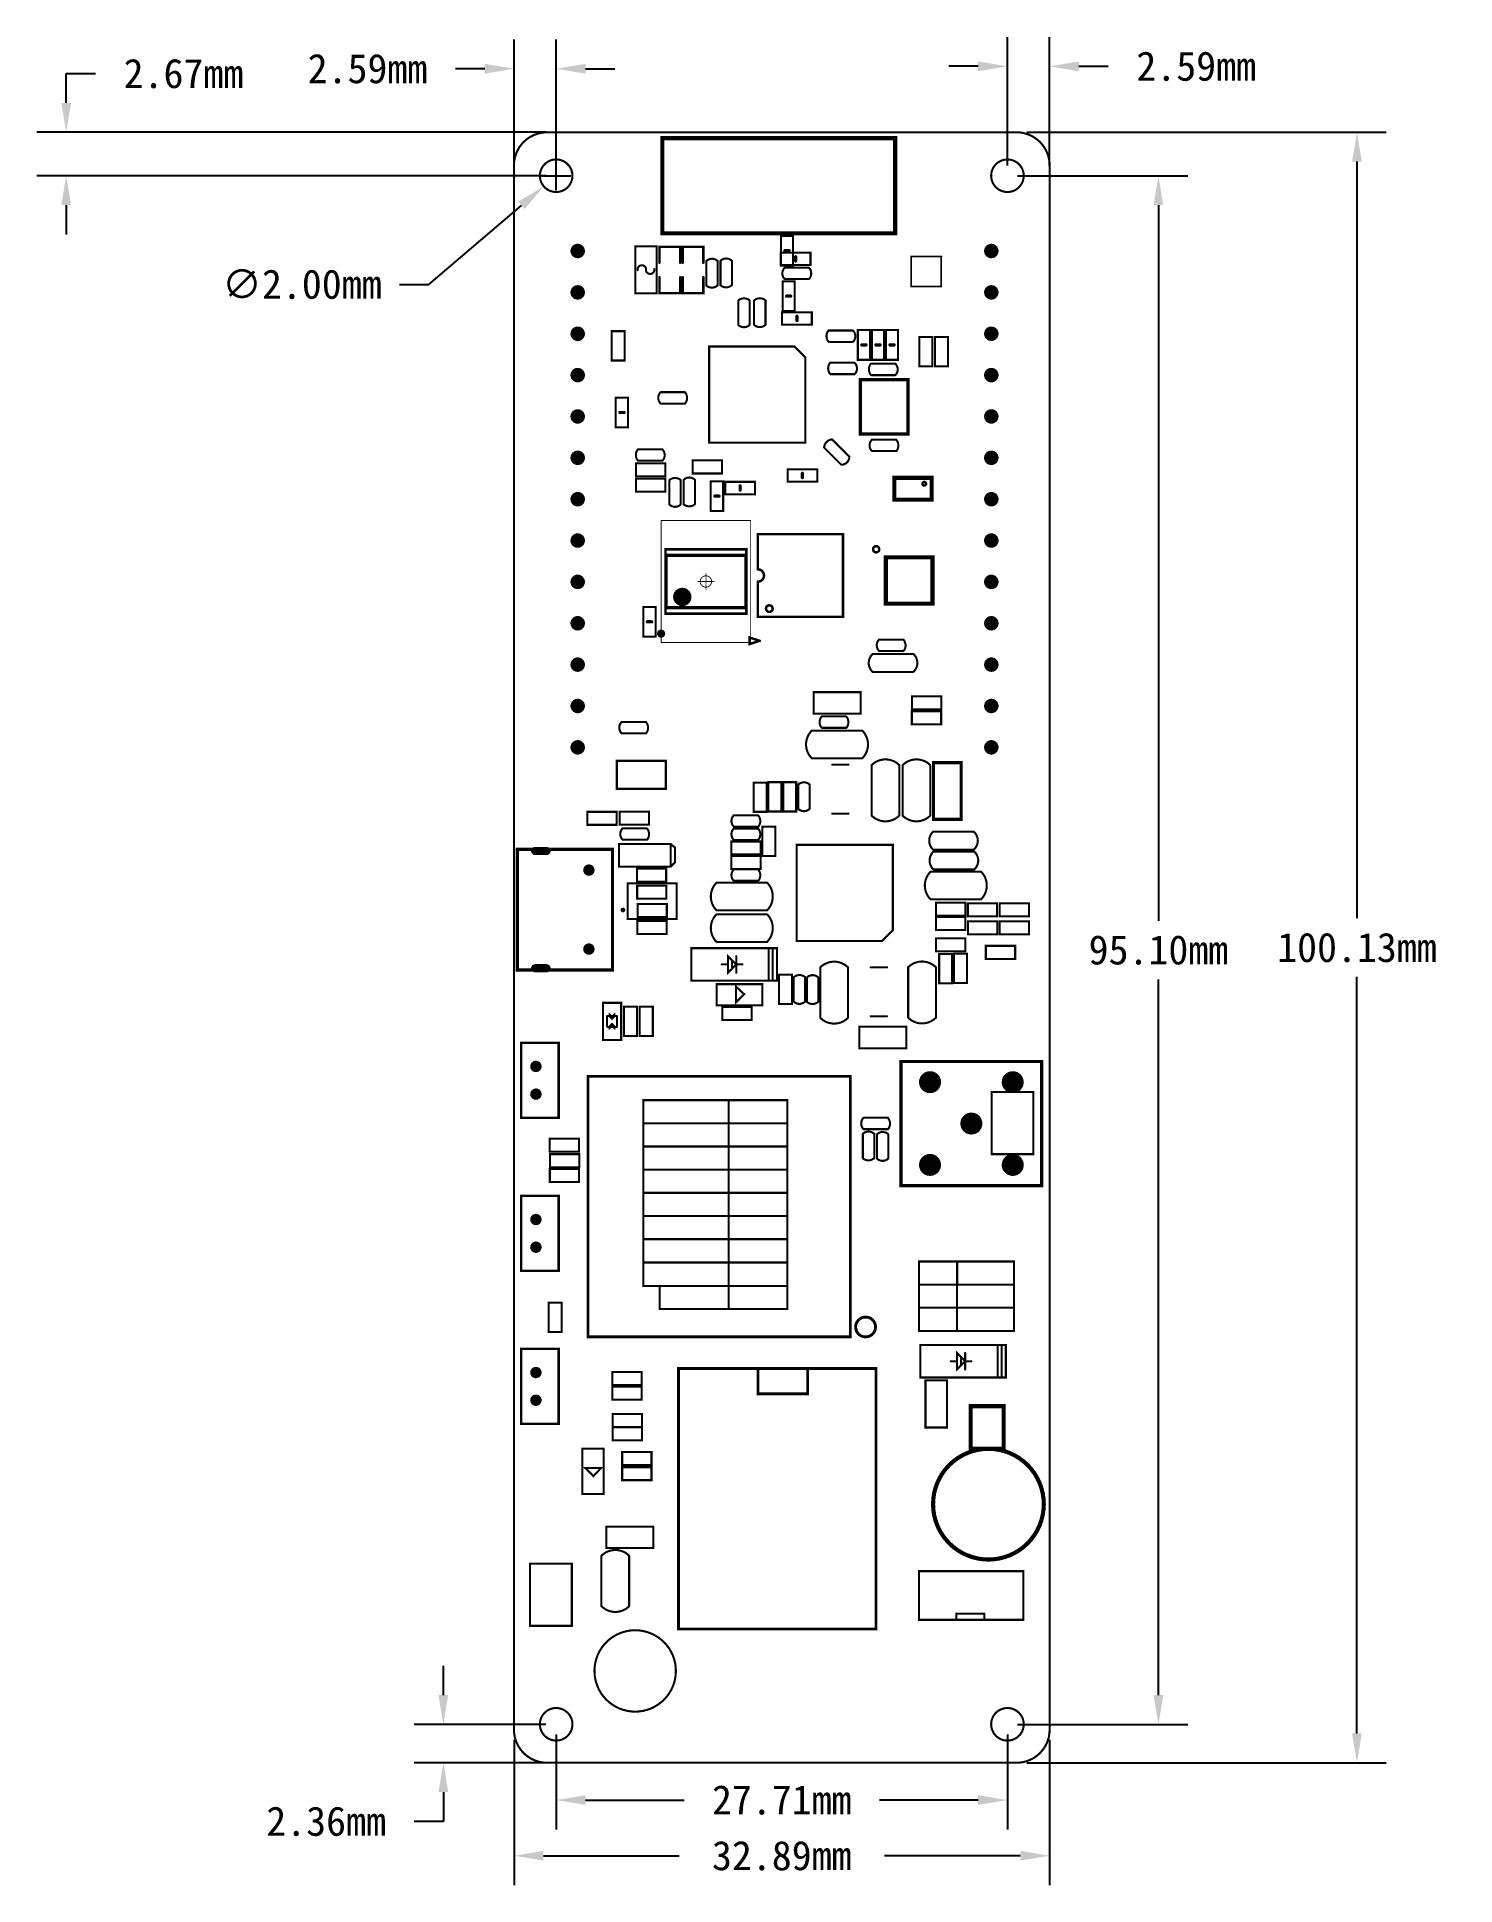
# Model space of a CAD drawing. Extents: x -62 to 25, y -8 to 106.
import ezdxf

# ---------------------------------------------------------------- set-up
doc = ezdxf.new("R2010")
doc.units = 0
doc.header["$MEASUREMENT"] = 0
for name, pattern in [('KEEPOUT_00001000$0', [2, 1, 1]), ('TRMIDX_0', [2, 1, 1]), ('TRMIDX_1', [2, 1, 1])]:
    doc.linetypes.add(name, pattern=pattern)
doc.layers.get('0').update_dxf_attribs({"linetype": 'CONTINUOUS'})
doc.layers.get('Defpoints').update_dxf_attribs({"linetype": 'CONTINUOUS'})
for name, color, linetype in [('2D_LINE_01', 254, 'CONTINUOUS'), ('2D_LINE_126', 254, 'CONTINUOUS'), ('BOARD_CUTOUT_00', 254, 'CONTINUOUS'), ('BOARD_OUTLINE_00', 254, 'CONTINUOUS'), ('DRIL_NPLTE_THRU_01', 3, 'CONTINUOUS'), ('DRIL_PLTE_THRU_01', 3, 'CONTINUOUS'), ('DRIL_SYMBOL', 254, 'CONTINUOUS'), ('KEEPOUT_01', 130, 'CONTINUOUS'), ('PART_TOP_2DLINE_00', 254, 'CONTINUOUS'), ('PART_TOP_2DLINE_01', 254, 'CONTINUOUS'), ('PART_TOP_2DLINE_120', 6, 'CONTINUOUS'), ('PART_TOP_2DLINE_126', 254, 'CONTINUOUS'), ('PART_TOP_COPPER_01', 254, 'CONTINUOUS')]:
    doc.layers.add(name, color=color, linetype=linetype)
doc.dimstyles.get("Standard").update_dxf_attribs({"dimscale": 10, "dimtxt": 0.18, "dimasz": 0.18, "dimexe": 0.18, "dimexo": 0.0625, "dimgap": 0.09, "dimtad": 0, "dimtih": 1, "dimtoh": 1, "dimzin": 0, "dimdsep": 46, "dimtxsty": 'Standard', "dimcen": 0.09, "dimadec": 0, "dimazin": 0, "dimtfac": 1, "dimtofl": 0, "dimtmove": 0, "dimatfit": 3, "dimfxl": 1, "dimtolj": 1, "dimtzin": 0, "dimarcsym": 0})

msp = doc.modelspace()

# ---------------------------------------------------------------- blocks, each defined once
blk = doc.blocks.new('SMOOTH_0$127')
at = {"const_width": 0.0635}
blk.add_lwpolyline([(-0.03175, 0, 1), (0.03175, 0, 1)], format="xyb", close=True, dxfattribs=at)
blk = doc.blocks.new('BOARD_119')
at = {"layer": 'BOARD_CUTOUT_00', "const_width": 0.127}
blk.add_lwpolyline([(35.8248, -103.124, 1), (30.8248, -103.124, 1)], format="xyb", close=True, dxfattribs=at)
at = {"layer": 'BOARD_OUTLINE_00', "const_width": 0.127}
blk.add_lwpolyline([(25.8826, -10.668, -0.41421356), (27.9146, -8.636), (56.7436, -8.636, -0.41421356), (58.7756, -10.668), (58.7756, -106.7308, -0.41421356), (56.7436, -108.7628), (27.9146, -108.7628, -0.41421356), (25.8826, -106.7308)], format="xyb", close=True, dxfattribs=at)
at = {"layer": 'BOARD_OUTLINE_00'}
for p in [(27.9146, -8.636), (25.8826, -10.668)]:
    blk.add_blockref('SMOOTH_0$127', p, dxfattribs=at)
blk = doc.blocks.new('DRAWING_99')
at = {"layer": '2D_LINE_126', "const_width": 0.127}
blk.add_lwpolyline([(0, -0.2286), (5.2324, -0.2286), (5.2324, -1.651), (0, -1.651)], close=True, dxfattribs=at)
at = {"layer": '2D_LINE_126'}
for p in [(0, -0.2286), (5.2324, -0.2286), (0, -1.651), (5.2324, -1.651)]:
    blk.add_blockref('SMOOTH_0$127', p, dxfattribs=at)
blk = doc.blocks.new('DRAWING_100')
at = {"layer": '2D_LINE_126', "const_width": 0.127}
blk.add_lwpolyline([(0, -0.2032), (3.6068, -0.2032), (3.6068, -1.6256), (0, -1.6256)], close=True, dxfattribs=at)
at = {"layer": '2D_LINE_126'}
for p in [(0, -0.2032), (3.6068, -0.2032), (0, -1.6256), (3.6068, -1.6256)]:
    blk.add_blockref('SMOOTH_0$127', p, dxfattribs=at)
blk = doc.blocks.new('DRAWING_101')
at = {"layer": '2D_LINE_126', "const_width": 0.127}
blk.add_lwpolyline([(0, -0.2032), (3.6068, -0.2032), (3.6068, -1.6256), (0, -1.6256)], close=True, dxfattribs=at)
at = {"layer": '2D_LINE_126'}
for p in [(0, -0.2032), (3.6068, -0.2032), (0, -1.6256), (3.6068, -1.6256)]:
    blk.add_blockref('SMOOTH_0$127', p, dxfattribs=at)
blk = doc.blocks.new('DRAWING_102')
at = {"layer": '2D_LINE_126', "const_width": 0.127}
blk.add_lwpolyline([(0, -0.2286), (5.2324, -0.2286), (5.2324, -1.651), (0, -1.651)], close=True, dxfattribs=at)
at = {"layer": '2D_LINE_126'}
for p in [(0, -0.2286), (5.2324, -0.2286), (0, -1.651), (5.2324, -1.651)]:
    blk.add_blockref('SMOOTH_0$127', p, dxfattribs=at)
blk = doc.blocks.new('DRAWING_103')
at = {"layer": '2D_LINE_126', "const_width": 0.127}
blk.add_lwpolyline([(0, -0.2286), (5.2324, -0.2286), (5.2324, -1.651), (0, -1.651)], close=True, dxfattribs=at)
at = {"layer": '2D_LINE_126'}
for p in [(0, -0.2286), (5.2324, -0.2286), (0, -1.651), (5.2324, -1.651)]:
    blk.add_blockref('SMOOTH_0$127', p, dxfattribs=at)
blk = doc.blocks.new('DRAWING_104')
at = {"layer": '2D_LINE_126', "const_width": 0.127}
blk.add_lwpolyline([(0, -0.2032), (3.6068, -0.2032), (3.6068, -1.6256), (0, -1.6256)], close=True, dxfattribs=at)
at = {"layer": '2D_LINE_126'}
for p in [(0, -0.2032), (3.6068, -0.2032), (0, -1.6256), (3.6068, -1.6256)]:
    blk.add_blockref('SMOOTH_0$127', p, dxfattribs=at)
blk = doc.blocks.new('DRAWING_105')
at = {"layer": '2D_LINE_126', "const_width": 0.127}
blk.add_lwpolyline([(0, -0.2032), (3.6068, -0.2032), (3.6068, -1.6256), (0, -1.6256)], close=True, dxfattribs=at)
at = {"layer": '2D_LINE_126'}
for p in [(0, -0.2032), (3.6068, -0.2032), (0, -1.6256), (3.6068, -1.6256)]:
    blk.add_blockref('SMOOTH_0$127', p, dxfattribs=at)
blk = doc.blocks.new('DRAWING_106')
at = {"layer": '2D_LINE_126', "const_width": 0.127}
blk.add_lwpolyline([(0, -0.2286), (5.2324, -0.2286), (5.2324, -1.651), (0, -1.651)], close=True, dxfattribs=at)
at = {"layer": '2D_LINE_126'}
for p in [(0, -0.2286), (5.2324, -0.2286), (0, -1.651), (5.2324, -1.651)]:
    blk.add_blockref('SMOOTH_0$127', p, dxfattribs=at)
blk = doc.blocks.new('DRAWING_107')
at = {"layer": '2D_LINE_126', "const_width": 0.127}
blk.add_lwpolyline([(0, -0.2286), (5.2324, -0.2286), (5.2324, -1.651), (0, -1.651)], close=True, dxfattribs=at)
at = {"layer": '2D_LINE_126'}
for p in [(0, -0.2286), (5.2324, -0.2286), (0, -1.651), (5.2324, -1.651)]:
    blk.add_blockref('SMOOTH_0$127', p, dxfattribs=at)
blk = doc.blocks.new('DRAWING_108')
at = {"layer": '2D_LINE_126', "const_width": 0.127}
blk.add_lwpolyline([(0, -0.2032), (3.6068, -0.2032), (3.6068, -1.6256), (0, -1.6256)], close=True, dxfattribs=at)
at = {"layer": '2D_LINE_126'}
for p in [(0, -0.2032), (3.6068, -0.2032), (0, -1.6256), (3.6068, -1.6256)]:
    blk.add_blockref('SMOOTH_0$127', p, dxfattribs=at)
blk = doc.blocks.new('DRAWING_109')
at = {"layer": '2D_LINE_126', "const_width": 0.127}
blk.add_lwpolyline([(0, -0.2032), (3.6068, -0.2032), (3.6068, -1.6256), (0, -1.6256)], close=True, dxfattribs=at)
at = {"layer": '2D_LINE_126'}
for p in [(0, -0.2032), (3.6068, -0.2032), (0, -1.6256), (3.6068, -1.6256)]:
    blk.add_blockref('SMOOTH_0$127', p, dxfattribs=at)
blk = doc.blocks.new('DRAWING_110')
at = {"layer": '2D_LINE_126', "const_width": 0.127}
blk.add_lwpolyline([(0, -0.2286), (5.2324, -0.2286), (5.2324, -1.651), (0, -1.651)], close=True, dxfattribs=at)
at = {"layer": '2D_LINE_126'}
for p in [(0, -0.2286), (5.2324, -0.2286), (0, -1.651), (5.2324, -1.651)]:
    blk.add_blockref('SMOOTH_0$127', p, dxfattribs=at)
blk = doc.blocks.new('DRAWING_111')
at = {"layer": '2D_LINE_126', "const_width": 0.127}
blk.add_lwpolyline([(2.1844, -0.2286), (4.5212, -0.2286), (4.5212, -1.651), (2.1844, -1.651)], close=True, dxfattribs=at)
at = {"layer": '2D_LINE_126'}
for p in [(2.1844, -0.2286), (4.5212, -0.2286), (2.1844, -1.651), (4.5212, -1.651)]:
    blk.add_blockref('SMOOTH_0$127', p, dxfattribs=at)
blk = doc.blocks.new('DRAWING_112')
at = {"layer": '2D_LINE_126', "const_width": 0.127}
blk.add_lwpolyline([(-0.7112, -0.2032), (2.794, -0.2032), (2.794, -1.6256), (-0.7112, -1.6256)], close=True, dxfattribs=at)
at = {"layer": '2D_LINE_126'}
for p in [(-0.7112, -0.2032), (2.794, -0.2032), (-0.7112, -1.6256), (2.794, -1.6256)]:
    blk.add_blockref('SMOOTH_0$127', p, dxfattribs=at)
blk = doc.blocks.new('DRAWING_113')
at = {"layer": '2D_LINE_126', "const_width": 0.127}
blk.add_lwpolyline([(-0.7112, -0.2032), (2.794, -0.2032), (2.794, -1.6256), (-0.7112, -1.6256)], close=True, dxfattribs=at)
at = {"layer": '2D_LINE_126'}
for p in [(-0.7112, -0.2032), (2.794, -0.2032), (-0.7112, -1.6256), (2.794, -1.6256)]:
    blk.add_blockref('SMOOTH_0$127', p, dxfattribs=at)
blk = doc.blocks.new('DRAWING_114')
at = {"layer": '2D_LINE_126', "const_width": 0.127}
blk.add_lwpolyline([(2.1844, -0.2286), (4.5212, -0.2286), (4.5212, -1.651), (2.1844, -1.651)], close=True, dxfattribs=at)
at = {"layer": '2D_LINE_126'}
for p in [(2.1844, -0.2286), (4.5212, -0.2286), (2.1844, -1.651), (4.5212, -1.651)]:
    blk.add_blockref('SMOOTH_0$127', p, dxfattribs=at)
blk = doc.blocks.new('DRAWING_115')
at = {"layer": '2D_LINE_126', "const_width": 0.127}
blk.add_lwpolyline([(-0.6858, -0.2032), (2.794, -0.2032), (2.794, -1.6256), (-0.6858, -1.6256)], close=True, dxfattribs=at)
at = {"layer": '2D_LINE_126'}
for p in [(-0.6858, -0.2032), (2.794, -0.2032), (-0.6858, -1.6256), (2.794, -1.6256)]:
    blk.add_blockref('SMOOTH_0$127', p, dxfattribs=at)
blk = doc.blocks.new('DRAWING_116')
at = {"layer": '2D_LINE_126', "const_width": 0.127}
blk.add_lwpolyline([(0, -0.2286), (5.2324, -0.2286), (5.2324, -1.651), (0, -1.651)], close=True, dxfattribs=at)
at = {"layer": '2D_LINE_126'}
for p in [(0, -0.2286), (5.2324, -0.2286), (0, -1.651), (5.2324, -1.651)]:
    blk.add_blockref('SMOOTH_0$127', p, dxfattribs=at)
blk = doc.blocks.new('DRAWING_117')
at = {"layer": '2D_LINE_126', "const_width": 0.127}
blk.add_lwpolyline([(0, -0.2032), (3.6068, -0.2032), (3.6068, -1.6256), (0, -1.6256)], close=True, dxfattribs=at)
at = {"layer": '2D_LINE_126'}
for p in [(0, -0.2032), (3.6068, -0.2032), (0, -1.6256), (3.6068, -1.6256)]:
    blk.add_blockref('SMOOTH_0$127', p, dxfattribs=at)
blk = doc.blocks.new('DRAWING_118')
at = {"layer": '2D_LINE_126', "const_width": 0.127}
blk.add_lwpolyline([(2.8956, -0.2286), (5.2324, -0.2286), (5.2324, -1.651), (2.8956, -1.651)], close=True, dxfattribs=at)
at = {"layer": '2D_LINE_126'}
for p in [(2.8956, -0.2286), (5.2324, -0.2286), (2.8956, -1.651), (5.2324, -1.651)]:
    blk.add_blockref('SMOOTH_0$127', p, dxfattribs=at)
blk = doc.blocks.new('DRAWING_120')
at = {"layer": '2D_LINE_126', "const_width": 0.127}
blk.add_lwpolyline([(0, -0.2286), (5.2324, -0.2286), (5.2324, -1.651), (0, -1.651)], close=True, dxfattribs=at)
at = {"layer": '2D_LINE_126'}
for p in [(0, -0.2286), (5.2324, -0.2286), (0, -1.651), (5.2324, -1.651)]:
    blk.add_blockref('SMOOTH_0$127', p, dxfattribs=at)
blk = doc.blocks.new('DRAWING_121')
at = {"layer": '2D_LINE_126', "const_width": 0.127}
blk.add_lwpolyline([(0, -0.2032), (3.6068, -0.2032), (3.6068, -1.6256), (0, -1.6256)], close=True, dxfattribs=at)
at = {"layer": '2D_LINE_126'}
for p in [(0, -0.2032), (3.6068, -0.2032), (0, -1.6256), (3.6068, -1.6256)]:
    blk.add_blockref('SMOOTH_0$127', p, dxfattribs=at)
blk = doc.blocks.new('DRAWING_122')
at = {"layer": '2D_LINE_126', "const_width": 0.127}
blk.add_lwpolyline([(0, -0.2032), (3.6068, -0.2032), (3.6068, -1.6256), (0, -1.6256)], close=True, dxfattribs=at)
at = {"layer": '2D_LINE_126'}
for p in [(0, -0.2032), (3.6068, -0.2032), (0, -1.6256), (3.6068, -1.6256)]:
    blk.add_blockref('SMOOTH_0$127', p, dxfattribs=at)
blk = doc.blocks.new('DRAWING_123')
at = {"layer": '2D_LINE_126', "const_width": 0.127}
blk.add_lwpolyline([(0.9906, -0.2286), (5.2324, -0.2286), (5.2324, -1.651), (0.9906, -1.651)], close=True, dxfattribs=at)
at = {"layer": '2D_LINE_126'}
for p in [(0.9906, -0.2286), (5.2324, -0.2286), (0.9906, -1.651), (5.2324, -1.651)]:
    blk.add_blockref('SMOOTH_0$127', p, dxfattribs=at)
blk = doc.blocks.new('DRAWING_127')
at = {"layer": '2D_LINE_01', "const_width": 0.127}
blk.add_lwpolyline([(1, 0, 1), (-1, 0, 1)], format="xyb", close=True, dxfattribs=at)
blk = doc.blocks.new('DRAWING_128')
at = {"layer": '2D_LINE_01', "const_width": 0.127}
blk.add_lwpolyline([(1, 0, 1), (-1, 0, 1)], format="xyb", close=True, dxfattribs=at)
blk = doc.blocks.new('DRAWING_129')
at = {"layer": '2D_LINE_01', "const_width": 0.127}
blk.add_lwpolyline([(1, 0, 1), (-1, 0, 1)], format="xyb", close=True, dxfattribs=at)
blk = doc.blocks.new('DRAWING_130')
at = {"layer": '2D_LINE_01', "const_width": 0.127}
blk.add_lwpolyline([(1, 0, 1), (-1, 0, 1)], format="xyb", close=True, dxfattribs=at)
blk = doc.blocks.new('SMOOTH_0$1524')
at = {"const_width": 0.0762}
blk.add_lwpolyline([(-0.0381, 0, 1), (0.0381, 0, 1)], format="xyb", close=True, dxfattribs=at)
blk = doc.blocks.new('PART_BODY_TOP_77')
at = {"layer": 'PART_TOP_2DLINE_126', "const_width": 0.1524}
for points in [[(-0.4445, 0.635), (-1.4224, 0.635), (-1.4224, -0.635), (-0.4445, -0.635)], [(0.4445, -0.635), (1.4224, -0.635), (1.4224, 0.635), (0.4445, 0.635)]]:
    blk.add_lwpolyline(points, dxfattribs=at)
at = {"layer": 'PART_TOP_2DLINE_126'}
for p in [(-1.4224, 0.635), (-0.4445, 0.635), (0.4445, 0.635), (1.4224, 0.635), (-1.4224, -0.635), (-0.4445, -0.635), (0.4445, -0.635), (1.4224, -0.635)]:
    blk.add_blockref('SMOOTH_0$1524', p, dxfattribs=at)
blk = doc.blocks.new('DRIL_HOLE_0')
blk.add_lwpolyline([(0, 0, 1), (0, 0, 1)], format="xyb", close=True)
blk = doc.blocks.new('STK_TOP_220')
at = {"layer": 'DRIL_PLTE_THRU_01'}
blk.add_blockref('DRIL_HOLE_0', (0, 0), dxfattribs=at)
blk = doc.blocks.new('SYM_TOP_14')
for name, p in [('PART_BODY_TOP_77', (0, 0)), ('STK_TOP_220', (-0.8255, 0)), ('STK_TOP_220', (0.8255, 0))]:
    blk.add_blockref(name, p)
blk = doc.blocks.new('PART_TOP_0')
blk.add_blockref('SYM_TOP_14', (0, 0))
blk = doc.blocks.new('PART_BODY_TOP_151')
at = {"layer": 'PART_TOP_2DLINE_126', "const_width": 0.127}
blk.add_lwpolyline([(-1.4351, -0.6604), (-1.4351, 0), (-1.4351, 0.6604), (1.4605, 0.6604), (1.4605, -0.6604)], close=True, dxfattribs=at)
blk.add_lwpolyline([(-0.036576, 0.516636, -1.1544315756), (-0.036576, -0.003302), (0.03175, 0.00762, 1.1544315756), (0.03175, -0.512318)], format="xyb", dxfattribs=at)
at = {"layer": 'PART_TOP_2DLINE_126'}
for p in [(-1.4351, 0), (-0.036576, 0.516636), (-0.036576, -0.003302), (0.03175, 0.00762), (-1.4351, -0.6604), (0.03175, -0.512318)]:
    blk.add_blockref('SMOOTH_0$127', p, dxfattribs=at)
blk = doc.blocks.new('STK_TOP_324')
at = {"layer": 'DRIL_PLTE_THRU_01'}
blk.add_blockref('DRIL_HOLE_0', (0, 0), dxfattribs=at)
blk = doc.blocks.new('SYM_TOP_45')
for name, p in [('PART_BODY_TOP_151', (0, 0)), ('STK_TOP_324', (-0.8255, 0)), ('STK_TOP_324', (0.8255, 0))]:
    blk.add_blockref(name, p)
blk = doc.blocks.new('PART_TOP_1')
blk.add_blockref('SYM_TOP_45', (0, 0))
blk = doc.blocks.new('PART_BODY_TOP_63')
at = {"layer": 'PART_TOP_2DLINE_126', "const_width": 0.127}
blk.add_lwpolyline([(-0.9, 0.41), (-0.9, -0.39), (0.9, -0.39), (0.9, 0.41)], close=True, dxfattribs=at)
at = {"layer": 'PART_TOP_2DLINE_126'}
for p in [(-0.9, 0.41), (0.9, 0.41), (-0.9, -0.39), (0.9, -0.39)]:
    blk.add_blockref('SMOOTH_0$127', p, dxfattribs=at)
blk = doc.blocks.new('STK_TOP_6')
at = {"layer": 'DRIL_PLTE_THRU_01'}
blk.add_blockref('DRIL_HOLE_0', (0, 0), dxfattribs=at)
blk = doc.blocks.new('SYM_TOP_8')
for name, p in [('PART_BODY_TOP_63', (0, 0)), ('STK_TOP_6', (-0.45, 0.01)), ('STK_TOP_6', (0.45, 0.01))]:
    blk.add_blockref(name, p)
blk = doc.blocks.new('PART_TOP_2')
blk.add_blockref('SYM_TOP_8', (0, 0))
blk = doc.blocks.new('PART_TOP_3')
blk.add_blockref('SYM_TOP_8', (0, 0))
blk = doc.blocks.new('PART_TOP_4')
blk.add_blockref('SYM_TOP_8', (0, 0))
blk = doc.blocks.new('PART_BODY_TOP_58')
at = {"layer": 'PART_TOP_2DLINE_126', "const_width": 0.127}
blk.add_lwpolyline([(0.75, -0.35, 0.414214), (0.75, 0.35), (-0.75, 0.35, 0.373387), (-0.74, -0.35)], format="xyb", close=True, dxfattribs=at)
at = {"layer": 'PART_TOP_2DLINE_126'}
for p in [(-0.75, 0.35), (0.75, 0.35), (-0.74, -0.35), (0.75, -0.35)]:
    blk.add_blockref('SMOOTH_0$127', p, dxfattribs=at)
blk = doc.blocks.new('SYM_TOP_3')
for name, p in [('PART_BODY_TOP_58', (0, 0)), ('STK_TOP_6', (-0.45, 0)), ('STK_TOP_6', (0.45, 0))]:
    blk.add_blockref(name, p)
blk = doc.blocks.new('PART_TOP_5')
blk.add_blockref('SYM_TOP_3', (0, 0))
blk = doc.blocks.new('PART_TOP_6')
blk.add_blockref('SYM_TOP_3', (0, 0))
blk = doc.blocks.new('PART_TOP_7')
blk.add_blockref('SYM_TOP_14', (0, 0))
blk = doc.blocks.new('PART_TOP_9')
blk.add_blockref('SYM_TOP_3', (0, 0))
blk = doc.blocks.new('SMOOTH_0$102108')
at = {"const_width": 0.0511}
blk.add_lwpolyline([(-0.03, 0, 1), (0.03, 0, 1)], format="xyb", close=True, dxfattribs=at)
blk = doc.blocks.new('PART_BODY_TOP_79')
at = {"layer": 'PART_TOP_2DLINE_126', "const_width": 0.102}
blk.add_lwpolyline([(-0.925, 0.925), (0.925, 0.925), (0.925, -0.925), (-0.925, -0.925)], close=True, dxfattribs=at)
at = {"layer": 'PART_TOP_2DLINE_126'}
for p in [(-0.925, 0.925), (0.925, 0.925), (-0.925, -0.925), (0.925, -0.925)]:
    blk.add_blockref('SMOOTH_0$102108', p, dxfattribs=at)
blk = doc.blocks.new('STK_TOP_225')
at = {"layer": 'DRIL_PLTE_THRU_01'}
blk.add_blockref('DRIL_HOLE_0', (0, 0), dxfattribs=at)
blk = doc.blocks.new('STK_TOP_224')
at = {"layer": 'DRIL_PLTE_THRU_01'}
blk.add_blockref('DRIL_HOLE_0', (0, 0), dxfattribs=at)
blk = doc.blocks.new('SYM_TOP_16')
for name, p in [('STK_TOP_224', (-1.425, 0)), ('PART_BODY_TOP_79', (0, 0)), ('STK_TOP_224', (1.425, 0)), ('STK_TOP_225', (0, -1.575))]:
    blk.add_blockref(name, p)
blk = doc.blocks.new('PART_TOP_10')
blk.add_blockref('SYM_TOP_16', (0, 0))
blk = doc.blocks.new('SMOOTH_0$2032')
at = {"const_width": 0.1016}
blk.add_lwpolyline([(-0.0508, 0, 1), (0.0508, 0, 1)], format="xyb", close=True, dxfattribs=at)
blk = doc.blocks.new('PART_BODY_TOP_75')
at = {"layer": 'PART_TOP_2DLINE_126', "const_width": 0.127}
blk.add_lwpolyline([(-0.9144, 0.37211), (0.9144, 0.37211), (0.9144, -0.375666), (-0.9144, -0.375666)], close=True, dxfattribs=at)
at = {"layer": 'PART_TOP_2DLINE_126', "const_width": 0.2032}
blk.add_lwpolyline([(0, 0.127), (0, -0.127)], dxfattribs=at)
at = {"layer": 'PART_TOP_2DLINE_126'}
for name, p in [('SMOOTH_0$127', (-0.9144, 0.37211)), ('SMOOTH_0$2032', (0, 0.127)), ('SMOOTH_0$127', (0.9144, 0.37211)), ('SMOOTH_0$127', (-0.9144, -0.375666)), ('SMOOTH_0$2032', (0, -0.127)), ('SMOOTH_0$127', (0.9144, -0.375666))]:
    blk.add_blockref(name, p, dxfattribs=at)
blk = doc.blocks.new('STK_TOP_219')
at = {"layer": 'DRIL_NPLTE_THRU_01'}
blk.add_blockref('DRIL_HOLE_0', (0, 0), dxfattribs=at)
blk = doc.blocks.new('SYM_TOP_12')
for name, p in [('PART_BODY_TOP_75', (0, 0)), ('STK_TOP_219', (-0.508, 0)), ('STK_TOP_219', (0.508, 0))]:
    blk.add_blockref(name, p)
blk = doc.blocks.new('PART_TOP_11')
blk.add_blockref('SYM_TOP_12', (0, 0))
blk = doc.blocks.new('PART_TOP_12')
blk.add_blockref('SYM_TOP_12', (0, 0))
blk = doc.blocks.new('SMOOTH_0$254')
at = {"const_width": 0.127}
blk.add_lwpolyline([(-0.0635, 0, 1), (0.0635, 0, 1)], format="xyb", close=True, dxfattribs=at)
blk = doc.blocks.new('PART_BODY_TOP_84')
at = {"layer": 'PART_TOP_2DLINE_126', "const_width": 0.254}
blk.add_lwpolyline([(1.27, -2.6162), (-4.572, -2.6162), (-4.572, 11.684), (1.27, 11.684)], close=True, dxfattribs=at)
at = {"layer": 'PART_TOP_2DLINE_126'}
for p in [(-4.572, 11.684), (1.27, 11.684), (-4.572, -2.6162), (1.27, -2.6162)]:
    blk.add_blockref('SMOOTH_0$254', p, dxfattribs=at)
blk = doc.blocks.new('STK_TOP_262')
at = {"layer": 'DRIL_NPLTE_THRU_01'}
blk.add_blockref('DRIL_HOLE_0', (0, 0), dxfattribs=at)
blk = doc.blocks.new('SYM_TOP_21')
for name, p in [('PART_BODY_TOP_84', (0, 0)), ('STK_TOP_262', (-0.0254, 10.6426)), ('STK_TOP_262', (-3.5, 2)), ('STK_TOP_262', (-3.5, 0)), ('STK_TOP_262', (0, 0))]:
    blk.add_blockref(name, p)
blk = doc.blocks.new('PART_TOP_13')
blk.add_blockref('SYM_TOP_21', (0, 0))
blk = doc.blocks.new('PART_BODY_TOP_62')
at = {"layer": 'PART_TOP_2DLINE_126', "const_width": 0.127}
blk.add_lwpolyline([(-1.4, 0.66), (1.4, 0.66), (1.4, -0.64), (-1.4, -0.64)], close=True, dxfattribs=at)
blk.add_lwpolyline([(-0.21, 0.51), (-0.21, -0.46), (0.29, 0.04), (-0.21, 0.51)], dxfattribs=at)
at = {"layer": 'PART_TOP_2DLINE_126'}
for p in [(-1.4, 0.66), (-0.21, 0.51), (-0.21, 0.51), (0.29, 0.04), (1.4, 0.66), (-1.4, -0.64), (-0.21, -0.46), (1.4, -0.64)]:
    blk.add_blockref('SMOOTH_0$127', p, dxfattribs=at)
blk = doc.blocks.new('STK_TOP_18')
at = {"layer": 'DRIL_PLTE_THRU_01'}
blk.add_blockref('DRIL_HOLE_0', (0, 0), dxfattribs=at)
blk = doc.blocks.new('SYM_TOP_7')
for name, p in [('PART_BODY_TOP_62', (0, 0)), ('STK_TOP_18', (-0.762, 0)), ('STK_TOP_18', (0.762, 0))]:
    blk.add_blockref(name, p)
blk = doc.blocks.new('PART_TOP_14')
blk.add_blockref('SYM_TOP_7', (0, 0))
blk = doc.blocks.new('PART_TOP_15')
blk.add_blockref('SYM_TOP_8', (0, 0))
blk = doc.blocks.new('PART_TOP_16')
blk.add_blockref('SYM_TOP_8', (0, 0))
blk = doc.blocks.new('PART_TOP_17')
blk.add_blockref('SYM_TOP_8', (0, 0))
blk = doc.blocks.new('PART_TOP_18')
blk.add_blockref('SYM_TOP_8', (0, 0))
blk = doc.blocks.new('PART_BODY_TOP_60')
at = {"layer": 'PART_TOP_2DLINE_126', "const_width": 0.127}
blk.add_lwpolyline([(2.75, 1), (-2.5, 1), (-2.5, -1), (2.75, -1)], close=True, dxfattribs=at)
for points in [[(-0.254, 0), (-0.635, 0)], [(0.254, 0), (-0.254, 0.508), (-0.254, -0.508), (0.254, 0)], [(0, 0.254), (0, -0.254)], [(0.254, 0.508), (0.254, -0.508)], [(0.635, 0), (0.254, 0)], [(2.25, 1), (2.25, -1)], [(2.5, 1), (2.5, -1)]]:
    blk.add_lwpolyline(points, dxfattribs=at)
at = {"layer": 'PART_TOP_2DLINE_126'}
for p in [(-2.5, 1), (-0.635, 0), (-0.254, 0.508), (-0.254, 0), (0, 0.254), (0.254, 0.508), (0.254, 0), (0.254, 0), (0.254, 0), (0.635, 0), (2.25, 1), (2.5, 1), (2.75, 1), (-2.5, -1), (-0.254, -0.508), (0, -0.254), (0.254, -0.508), (2.25, -1), (2.5, -1), (2.75, -1)]:
    blk.add_blockref('SMOOTH_0$127', p, dxfattribs=at)
blk = doc.blocks.new('STK_TOP_48')
at = {"layer": 'DRIL_PLTE_THRU_01'}
blk.add_blockref('DRIL_HOLE_0', (0, 0), dxfattribs=at)
blk = doc.blocks.new('SYM_TOP_5')
for name, p in [('PART_BODY_TOP_60', (0, 0)), ('STK_TOP_48', (-1.524, 0)), ('STK_TOP_48', (1.524, 0))]:
    blk.add_blockref(name, p)
blk = doc.blocks.new('PART_TOP_19')
blk.add_blockref('SYM_TOP_5', (0, 0))
blk = doc.blocks.new('PART_BODY_TOP_89')
at = {"layer": 'PART_TOP_2DLINE_01', "const_width": 0.127}
blk.add_lwpolyline([(-1.4351, -0.6604), (-1.4351, 0), (-1.4351, 0.6604), (1.4605, 0.6604), (1.4605, -0.6604)], close=True, dxfattribs=at)
at = {"layer": 'PART_TOP_2DLINE_01'}
for p in [(-1.4351, 0), (-1.4351, -0.6604)]:
    blk.add_blockref('SMOOTH_0$127', p, dxfattribs=at)
blk = doc.blocks.new('SYM_TOP_26')
for name, p in [('PART_BODY_TOP_89', (0, 0)), ('STK_TOP_324', (-0.8255, 0)), ('STK_TOP_324', (0.8255, 0))]:
    blk.add_blockref(name, p)
blk = doc.blocks.new('PART_TOP_20')
blk.add_blockref('SYM_TOP_26', (0, 0))
blk = doc.blocks.new('PART_BODY_TOP_97')
at = {"layer": 'PART_TOP_2DLINE_126', "const_width": 0.254}
blk.add_lwpolyline([(-2.6198, 0.635, 1), (-9.4198, 0.635, 1)], format="xyb", close=True, dxfattribs=at)
blk.add_lwpolyline([(-2.6162, 1.7272), (0, 1.7272), (0, -0.3048), (-2.6162, -0.3048)], close=True, dxfattribs=at)
at = {"layer": 'PART_TOP_2DLINE_126'}
for p in [(-2.6162, 1.7272), (0, 1.7272), (-2.6162, -0.3048), (0, -0.3048)]:
    blk.add_blockref('SMOOTH_0$254', p, dxfattribs=at)
blk = doc.blocks.new('STK_TOP_576')
at = {"layer": 'DRIL_NPLTE_THRU_01'}
blk.add_blockref('DRIL_HOLE_0', (0, 0), dxfattribs=at)
blk = doc.blocks.new('SYM_TOP_33')
for name, p in [('PART_BODY_TOP_97', (0, 0)), ('STK_TOP_576', (0, 1.4)), ('STK_TOP_576', (0, 0))]:
    blk.add_blockref(name, p)
blk = doc.blocks.new('PART_TOP_21')
blk.add_blockref('SYM_TOP_33', (0, 0))
blk = doc.blocks.new('PART_BODY_TOP_94')
at = {"layer": 'PART_TOP_2DLINE_126', "const_width": 0.127}
for points in [[(0, 2.475), (2.3876, 2.475), (2.3876, 2.0828), (4.1175, 2.0828), (4.1175, 2.475), (6.4, 2.475), (6.4, -0.525), (0, -0.525)], [(0, 2.4638), (6.4008, 2.4638), (6.4008, -0.508), (0, -0.508)]]:
    blk.add_lwpolyline(points, close=True, dxfattribs=at)
at = {"layer": 'PART_TOP_2DLINE_126'}
for p in [(0, 2.475), (0, 2.4638), (2.3876, 2.475), (4.1175, 2.475), (6.4, 2.475), (6.4008, 2.4638), (2.3876, 2.0828), (4.1175, 2.0828), (0, -0.508), (0, -0.525), (6.4, -0.525), (6.4008, -0.508)]:
    blk.add_blockref('SMOOTH_0$127', p, dxfattribs=at)
blk = doc.blocks.new('STK_TOP_579')
at = {"layer": 'DRIL_NPLTE_THRU_01'}
blk.add_blockref('DRIL_HOLE_0', (0, 0), dxfattribs=at)
blk = doc.blocks.new('SYM_TOP_31')
for name, p in [('PART_BODY_TOP_94', (0, 0)), ('STK_TOP_579', (0, 1.949958)), ('STK_TOP_579', (0, 1.3)), ('STK_TOP_579', (6.4, 1.95)), ('STK_TOP_579', (6.4, 1.3)), ('STK_TOP_579', (0, 0.65)), ('STK_TOP_579', (0, 0)), ('STK_TOP_579', (6.4, 0.65)), ('STK_TOP_579', (6.4, 0))]:
    blk.add_blockref(name, p)
blk = doc.blocks.new('PART_TOP_22')
blk.add_blockref('SYM_TOP_31', (0, 0))
blk = doc.blocks.new('PART_TOP_23')
blk.add_blockref('SYM_TOP_26', (0, 0))
blk = doc.blocks.new('PART_TOP_24')
blk.add_blockref('SYM_TOP_26', (0, 0))
blk = doc.blocks.new('PART_BODY_TOP_73')
at = {"layer": 'PART_TOP_2DLINE_126', "const_width": 0.127}
blk.add_lwpolyline([(-1.5, -1.1), (-1.5, 1.1), (1.5, 1.1), (1.5, -1.1)], close=True, dxfattribs=at)
blk.add_lwpolyline([(-1.88, -0.54, 1), (-1.72, -0.54, 1)], format="xyb", close=True, dxfattribs=at)
at = {"layer": 'PART_TOP_2DLINE_126'}
for p in [(-1.5, 1.1), (1.5, 1.1), (-1.5, -1.1), (1.5, -1.1)]:
    blk.add_blockref('SMOOTH_0$127', p, dxfattribs=at)
blk = doc.blocks.new('STK_TOP_140')
at = {"layer": 'DRIL_PLTE_THRU_01'}
blk.add_blockref('DRIL_HOLE_0', (0, 0), dxfattribs=at)
blk = doc.blocks.new('SYM_TOP_10')
for name, p in [('PART_BODY_TOP_73', (0, 0)), ('STK_TOP_140', (-0.85, 0.55)), ('STK_TOP_140', (0.85, 0.55)), ('STK_TOP_140', (-0.85, -0.55)), ('STK_TOP_140', (0.85, -0.55))]:
    blk.add_blockref(name, p)
blk = doc.blocks.new('PART_TOP_25')
blk.add_blockref('SYM_TOP_10', (0, 0))
blk = doc.blocks.new('STK_TOP_519')
at = {"layer": 'DRIL_PLTE_THRU_01'}
blk.add_blockref('DRIL_HOLE_0', (0, 0), dxfattribs=at)
blk = doc.blocks.new('SYM_TOP_43')
blk.add_blockref('STK_TOP_519', (0, 0))
blk = doc.blocks.new('PART_TOP_26')
blk.add_blockref('SYM_TOP_43', (0, 0))
blk = doc.blocks.new('PART_TOP_27')
blk.add_blockref('SYM_TOP_43', (0, 0))
blk = doc.blocks.new('PART_TOP_28')
blk.add_blockref('SYM_TOP_43', (0, 0))
blk = doc.blocks.new('SMOOTH_0$0254')
at = {"const_width": 0.0127}
blk.add_lwpolyline([(-0.00635, 0, 1), (0.00635, 0, 1)], format="xyb", close=True, dxfattribs=at)
blk = doc.blocks.new('SMOOTH_0$0508')
at = {"const_width": 0.0254}
blk.add_lwpolyline([(-0.0127, 0, 1), (0.0127, 0, 1)], format="xyb", close=True, dxfattribs=at)
blk = doc.blocks.new('PART_BODY_TOP_135')
at = {"layer": 'KEEPOUT_01', "linetype": 'KEEPOUT_00001000$0'}
blk.add_lwpolyline([(-0.32258, 0.31496), (-0.32258, -0.32004), (0.32512, -0.32004), (0.32512, 0.31496)], close=True, dxfattribs=at)
at = {"layer": 'PART_TOP_2DLINE_00', "const_width": 0.127}
blk.add_lwpolyline([(1.143, -0.5588), (1.143, 0.5588), (-1.143, 0.5588), (-1.143, -0.5588)], close=True, dxfattribs=at)
at = {"layer": 'PART_TOP_COPPER_01', "linetype": 'TRMIDX_0', "const_width": 0.0508}
for points in [[(-0.3048, 0.1905), (-0.4953, 0.1905)], [(-0.2667, 0.1524), (-0.4572, 0.1524)], [(-0.2413, 0.1143), (-0.4318, 0.1143)], [(-0.2159, 0.0889), (-0.4064, 0.0889)], [(-0.1905, 0.0635), (-0.381, 0.0635)], [(-0.1524, 0.0381), (-0.3429, 0.0381)], [(-0.1397, -0.0127), (-0.3302, -0.0127)], [(-0.127, 0.0127), (-0.3175, 0.0127)], [(-0.3048, -0.1778), (-0.4953, -0.1778)], [(-0.2667, -0.1397), (-0.4572, -0.1397)], [(-0.2286, -0.1016), (-0.4191, -0.1016)], [(-0.2032, -0.0635), (-0.3937, -0.0635)], [(-0.1651, -0.0381), (-0.3556, -0.0381)]]:
    blk.add_lwpolyline(points, dxfattribs=at)
at = {"layer": 'PART_TOP_COPPER_01', "linetype": 'TRMIDX_0', "const_width": 0.0254}
for points in [[(-0.3556, -0.2667), (-0.08255, 0.00635), (-0.36195, 0.28575), (-0.36195, -0.254), (-0.3556, -0.254)], [(-0.3048, -0.1651), (-0.1397, 0), (-0.31115, 0.17145), (-0.31115, -0.1524), (-0.3048, -0.1524)]]:
    blk.add_lwpolyline(points, close=True, dxfattribs=at)
at = {"layer": 'PART_TOP_COPPER_01', "linetype": 'TRMIDX_1', "const_width": 0.0254}
for points in [[(0.3683, 0.2794), (0.09525, 0.00635), (0.37465, -0.27305), (0.37465, 0.2667), (0.3683, 0.2667)], [(0.3175, 0.1778), (0.1524, 0.0127), (0.32385, -0.15875), (0.32385, 0.1651), (0.3175, 0.1651)]]:
    blk.add_lwpolyline(points, close=True, dxfattribs=at)
at = {"layer": 'PART_TOP_COPPER_01', "linetype": 'TRMIDX_1', "const_width": 0.0508}
for points in [[(0.1397, 0), (0.3302, 0)], [(0.1524, 0.0254), (0.3429, 0.0254)], [(0.1651, -0.0254), (0.3556, -0.0254)], [(0.1778, 0.0508), (0.3683, 0.0508)], [(0.2159, 0.0762), (0.4064, 0.0762)], [(0.2413, 0.1143), (0.4318, 0.1143)], [(0.2794, 0.1524), (0.4699, 0.1524)], [(0.3175, 0.1905), (0.508, 0.1905)], [(0.2032, -0.0508), (0.3937, -0.0508)], [(0.2286, -0.0762), (0.4191, -0.0762)], [(0.254, -0.1016), (0.4445, -0.1016)], [(0.2794, -0.1397), (0.4699, -0.1397)], [(0.3175, -0.1778), (0.508, -0.1778)]]:
    blk.add_lwpolyline(points, dxfattribs=at)
at = {"layer": 'PART_TOP_2DLINE_00'}
for p in [(-1.143, 0.5588), (1.143, 0.5588), (-1.143, -0.5588), (1.143, -0.5588)]:
    blk.add_blockref('SMOOTH_0$127', p, dxfattribs=at)
at = {"layer": 'PART_TOP_COPPER_01'}
for name, p in [('SMOOTH_0$0508', (-0.4953, 0.1905)), ('SMOOTH_0$0508', (-0.4572, 0.1524)), ('SMOOTH_0$0508', (-0.4318, 0.1143)), ('SMOOTH_0$0508', (-0.4064, 0.0889)), ('SMOOTH_0$0508', (-0.381, 0.0635)), ('SMOOTH_0$0254', (-0.36195, 0.28575)), ('SMOOTH_0$0508', (-0.3429, 0.0381)), ('SMOOTH_0$0508', (-0.3302, -0.0127)), ('SMOOTH_0$0508', (-0.3175, 0.0127)), ('SMOOTH_0$0508', (-0.3048, 0.1905)), ('SMOOTH_0$0254', (-0.31115, 0.17145)), ('SMOOTH_0$0508', (-0.2667, 0.1524)), ('SMOOTH_0$0508', (-0.2413, 0.1143)), ('SMOOTH_0$0508', (-0.2159, 0.0889)), ('SMOOTH_0$0508', (-0.1905, 0.0635)), ('SMOOTH_0$0508', (-0.1524, 0.0381)), ('SMOOTH_0$0508', (-0.1397, -0.0127)), ('SMOOTH_0$0508', (-0.127, 0.0127)), ('SMOOTH_0$0254', (-0.1397, 0)), ('SMOOTH_0$0254', (-0.08255, 0.00635)), ('SMOOTH_0$0254', (0.09525, 0.00635)), ('SMOOTH_0$0508', (0.1397, 0)), ('SMOOTH_0$0508', (0.1524, 0.0254)), ('SMOOTH_0$0254', (0.1524, 0.0127)), ('SMOOTH_0$0508', (0.1651, -0.0254)), ('SMOOTH_0$0508', (0.1778, 0.0508)), ('SMOOTH_0$0508', (0.2159, 0.0762)), ('SMOOTH_0$0508', (0.2413, 0.1143)), ('SMOOTH_0$0508', (0.2794, 0.1524)), ('SMOOTH_0$0508', (0.3175, 0.1905)), ('SMOOTH_0$0254', (0.3175, 0.1778)), ('SMOOTH_0$0254', (0.3175, 0.1651)), ('SMOOTH_0$0508', (0.3302, 0)), ('SMOOTH_0$0254', (0.32385, 0.1651)), ('SMOOTH_0$0508', (0.3429, 0.0254)), ('SMOOTH_0$0508', (0.3556, -0.0254)), ('SMOOTH_0$0508', (0.3683, 0.0508)), ('SMOOTH_0$0254', (0.3683, 0.2794)), ('SMOOTH_0$0254', (0.3683, 0.2667)), ('SMOOTH_0$0254', (0.37465, 0.2667)), ('SMOOTH_0$0508', (0.4064, 0.0762)), ('SMOOTH_0$0508', (0.4318, 0.1143)), ('SMOOTH_0$0508', (0.4699, 0.1524)), ('SMOOTH_0$0508', (0.508, 0.1905)), ('SMOOTH_0$0508', (-0.4953, -0.1778)), ('SMOOTH_0$0508', (-0.4572, -0.1397)), ('SMOOTH_0$0508', (-0.4191, -0.1016)), ('SMOOTH_0$0508', (-0.3937, -0.0635)), ('SMOOTH_0$0508', (-0.3556, -0.0381)), ('SMOOTH_0$0254', (-0.36195, -0.254)), ('SMOOTH_0$0254', (-0.3556, -0.254)), ('SMOOTH_0$0254', (-0.3556, -0.2667)), ('SMOOTH_0$0508', (-0.3048, -0.1778)), ('SMOOTH_0$0254', (-0.31115, -0.1524)), ('SMOOTH_0$0254', (-0.3048, -0.1524)), ('SMOOTH_0$0254', (-0.3048, -0.1651)), ('SMOOTH_0$0508', (-0.2667, -0.1397)), ('SMOOTH_0$0508', (-0.2286, -0.1016)), ('SMOOTH_0$0508', (-0.2032, -0.0635)), ('SMOOTH_0$0508', (-0.1651, -0.0381)), ('SMOOTH_0$0508', (0.2032, -0.0508)), ('SMOOTH_0$0508', (0.2286, -0.0762)), ('SMOOTH_0$0508', (0.254, -0.1016)), ('SMOOTH_0$0508', (0.2794, -0.1397)), ('SMOOTH_0$0508', (0.3175, -0.1778)), ('SMOOTH_0$0254', (0.32385, -0.15875)), ('SMOOTH_0$0254', (0.37465, -0.27305)), ('SMOOTH_0$0508', (0.3937, -0.0508)), ('SMOOTH_0$0508', (0.4191, -0.0762)), ('SMOOTH_0$0508', (0.4445, -0.1016)), ('SMOOTH_0$0508', (0.4699, -0.1397)), ('SMOOTH_0$0508', (0.508, -0.1778))]:
    blk.add_blockref(name, p, dxfattribs=at)
blk = doc.blocks.new('STK_TOP_534')
at = {"layer": 'DRIL_PLTE_THRU_01'}
blk.add_blockref('DRIL_HOLE_0', (0, 0), dxfattribs=at)
blk = doc.blocks.new('SYM_TOP_41')
for name, p in [('PART_BODY_TOP_135', (0, 0)), ('STK_TOP_534', (-0.635, 0)), ('STK_TOP_534', (0.635, 0))]:
    blk.add_blockref(name, p)
blk = doc.blocks.new('PART_TOP_29')
blk.add_blockref('SYM_TOP_41', (0, 0))
blk = doc.blocks.new('PART_TOP_30')
blk.add_blockref('SYM_TOP_3', (0, 0))
blk = doc.blocks.new('PART_TOP_31')
blk.add_blockref('SYM_TOP_8', (0, 0))
blk = doc.blocks.new('PART_TOP_32')
blk.add_blockref('SYM_TOP_8', (0, 0))
blk = doc.blocks.new('PART_TOP_33')
blk.add_blockref('SYM_TOP_8', (0, 0))
blk = doc.blocks.new('PART_BODY_TOP_76')
at = {"layer": 'PART_TOP_2DLINE_126', "const_width": 0.127}
blk.add_lwpolyline([(-0.91186, -0.380492), (-0.91186, 0.380492), (0.91186, 0.380492), (0.91186, -0.380492)], close=True, dxfattribs=at)
at = {"layer": 'PART_TOP_2DLINE_126', "const_width": 0.2032}
blk.add_lwpolyline([(0, 0.127), (0, -0.127)], dxfattribs=at)
at = {"layer": 'PART_TOP_2DLINE_126'}
for name, p in [('SMOOTH_0$127', (-0.91186, 0.380492)), ('SMOOTH_0$2032', (0, 0.127)), ('SMOOTH_0$127', (0.91186, 0.380492)), ('SMOOTH_0$127', (-0.91186, -0.380492)), ('SMOOTH_0$2032', (0, -0.127)), ('SMOOTH_0$127', (0.91186, -0.380492))]:
    blk.add_blockref(name, p, dxfattribs=at)
blk = doc.blocks.new('SYM_TOP_13')
for name, p in [('PART_BODY_TOP_76', (0, 0)), ('STK_TOP_219', (-0.508, 0)), ('STK_TOP_219', (0.508, 0))]:
    blk.add_blockref(name, p)
blk = doc.blocks.new('PART_TOP_34')
blk.add_blockref('SYM_TOP_13', (0, 0))
blk = doc.blocks.new('PART_TOP_35')
blk.add_blockref('SYM_TOP_8', (0, 0))
blk = doc.blocks.new('PART_TOP_36')
blk.add_blockref('SYM_TOP_7', (0, 0))
blk = doc.blocks.new('PART_TOP_37')
blk.add_blockref('SYM_TOP_8', (0, 0))
blk = doc.blocks.new('PART_TOP_38')
blk.add_blockref('SYM_TOP_43', (0, 0))
blk = doc.blocks.new('PART_TOP_39')
blk.add_blockref('SYM_TOP_43', (0, 0))
blk = doc.blocks.new('PART_TOP_40')
blk.add_blockref('SYM_TOP_43', (0, 0))
blk = doc.blocks.new('PART_TOP_41')
blk.add_blockref('SYM_TOP_8', (0, 0))
blk = doc.blocks.new('PART_TOP_42')
blk.add_blockref('SYM_TOP_8', (0, 0))
blk = doc.blocks.new('SMOOTH_0$1778')
at = {"const_width": 0.0889}
blk.add_lwpolyline([(-0.04445, 0, 1), (0.04445, 0, 1)], format="xyb", close=True, dxfattribs=at)
blk = doc.blocks.new('PART_BODY_TOP_92')
at = {"layer": 'PART_TOP_2DLINE_126', "const_width": 0.1778}
for points in [[(0.0762, 15), (12.2, 15), (12.2, -1), (0.0762, -1)], [(4.953, 14.986), (8.001, 14.986), (8.001, 13.4366), (4.953, 13.4366)]]:
    blk.add_lwpolyline(points, close=True, dxfattribs=at)
at = {"layer": 'PART_TOP_2DLINE_126'}
for p in [(0.0762, 15), (4.953, 14.986), (8.001, 14.986), (12.2, 15), (4.953, 13.4366), (8.001, 13.4366), (0.0762, -1), (12.2, -1)]:
    blk.add_blockref('SMOOTH_0$1778', p, dxfattribs=at)
blk = doc.blocks.new('STK_TOP_393')
at = {"layer": 'DRIL_NPLTE_THRU_01'}
blk.add_blockref('DRIL_HOLE_0', (0, 0), dxfattribs=at)
blk = doc.blocks.new('SYM_TOP_29')
for name, p in [('PART_BODY_TOP_92', (0, 0)), ('STK_TOP_393', (0, 14)), ('STK_TOP_393', (12.2, 14)), ('STK_TOP_393', (0, 12.9)), ('STK_TOP_393', (12.2, 12.9)), ('STK_TOP_393', (0, 11.8)), ('STK_TOP_393', (12.2, 11.8)), ('STK_TOP_393', (0, 10.7)), ('STK_TOP_393', (12.2, 10.7)), ('STK_TOP_393', (0, 9.6)), ('STK_TOP_393', (12.2, 9.6)), ('STK_TOP_393', (0, 8.5)), ('STK_TOP_393', (12.2, 8.5)), ('STK_TOP_393', (0, 7.4)), ('STK_TOP_393', (12.2, 7.4)), ('STK_TOP_393', (0, 4.4)), ('STK_TOP_393', (12.2, 4.4)), ('STK_TOP_393', (0, 3.3)), ('STK_TOP_393', (12.2, 3.3)), ('STK_TOP_393', (0, 2.2)), ('STK_TOP_393', (12.2, 2.2)), ('STK_TOP_393', (0, 1.1)), ('STK_TOP_393', (0, 0)), ('STK_TOP_393', (12.2, 1.1)), ('STK_TOP_393', (12.2, 0))]:
    blk.add_blockref(name, p)
blk = doc.blocks.new('PART_TOP_43')
blk.add_blockref('SYM_TOP_29', (0, 0))
blk = doc.blocks.new('PART_TOP_44')
blk.add_blockref('SYM_TOP_8', (0, 0))
blk = doc.blocks.new('PART_TOP_45')
blk.add_blockref('SYM_TOP_8', (0, 0))
blk = doc.blocks.new('PART_BODY_TOP_85')
at = {"layer": 'PART_TOP_2DLINE_126', "const_width": 0.127}
blk.add_lwpolyline([(1.24, -0.56, 0.432739), (1.24, 0.54), (-1.26, 0.54, 0.450467), (-1.26, -0.56)], format="xyb", close=True, dxfattribs=at)
at = {"layer": 'PART_TOP_2DLINE_126'}
for p in [(-1.26, 0.54), (1.24, 0.54), (-1.26, -0.56), (1.24, -0.56)]:
    blk.add_blockref('SMOOTH_0$127', p, dxfattribs=at)
blk = doc.blocks.new('STK_TOP_236')
at = {"layer": 'DRIL_PLTE_THRU_01'}
blk.add_blockref('DRIL_HOLE_0', (0, 0), dxfattribs=at)
blk = doc.blocks.new('SYM_TOP_22')
for name, p in [('PART_BODY_TOP_85', (0, 0)), ('STK_TOP_236', (-0.81, -0.01)), ('STK_TOP_236', (0.79, -0.01))]:
    blk.add_blockref(name, p)
blk = doc.blocks.new('PART_TOP_46')
blk.add_blockref('SYM_TOP_22', (0, 0))
blk = doc.blocks.new('PART_TOP_47')
blk.add_blockref('SYM_TOP_3', (0, 0))
blk = doc.blocks.new('PART_TOP_48')
blk.add_blockref('SYM_TOP_26', (0, 0))
blk = doc.blocks.new('PART_BODY_TOP_59')
at = {"layer": 'PART_TOP_2DLINE_126', "const_width": 0.127}
blk.add_lwpolyline([(-1.55, 0.85, 0.414214), (-1.55, -0.85), (1.55, -0.85, 0.414214), (1.55, 0.85)], format="xyb", close=True, dxfattribs=at)
at = {"layer": 'PART_TOP_2DLINE_126'}
for p in [(-1.55, 0.85), (1.55, 0.85), (-1.55, -0.85), (1.55, -0.85)]:
    blk.add_blockref('SMOOTH_0$127', p, dxfattribs=at)
blk = doc.blocks.new('STK_TOP_7')
at = {"layer": 'DRIL_PLTE_THRU_01'}
blk.add_blockref('DRIL_HOLE_0', (0, 0), dxfattribs=at)
blk = doc.blocks.new('SYM_TOP_4')
for name, p in [('PART_BODY_TOP_59', (0, 0)), ('STK_TOP_7', (-0.95, 0)), ('STK_TOP_7', (0.95, 0))]:
    blk.add_blockref(name, p)
blk = doc.blocks.new('PART_TOP_49')
blk.add_blockref('SYM_TOP_4', (0, 0))
blk = doc.blocks.new('PART_BODY_TOP_91')
at = {"layer": 'PART_TOP_2DLINE_126', "const_width": 0.127}
blk.add_lwpolyline([(-0.762, 3.2004), (1.8034, 3.2004), (1.8034, -0.6096), (-0.762, -0.6096)], close=True, dxfattribs=at)
at = {"layer": 'PART_TOP_2DLINE_126'}
for p in [(-0.762, 3.2004), (1.8034, 3.2004), (-0.762, -0.6096), (1.8034, -0.6096)]:
    blk.add_blockref('SMOOTH_0$127', p, dxfattribs=at)
blk = doc.blocks.new('STK_TOP_391')
at = {"layer": 'DRIL_PLTE_THRU_01'}
blk.add_blockref('DRIL_HOLE_0', (0, 0), dxfattribs=at)
blk = doc.blocks.new('STK_TOP_390')
at = {"layer": 'DRIL_PLTE_THRU_01'}
blk.add_blockref('DRIL_HOLE_0', (0, 0), dxfattribs=at)
blk = doc.blocks.new('SYM_TOP_28')
for name, p in [('PART_BODY_TOP_91', (0, 0)), ('STK_TOP_390', (0.8, 2.54)), ('STK_TOP_391', (-0.73, 1.3)), ('STK_TOP_390', (0.8, 0.02))]:
    blk.add_blockref(name, p)
blk = doc.blocks.new('PART_TOP_50')
blk.add_blockref('SYM_TOP_28', (0, 0))
blk = doc.blocks.new('PART_BODY_TOP_124')
at = {"layer": 'PART_TOP_2DLINE_126', "const_width": 0.127}
blk.add_lwpolyline([(1.54, 0.69), (1.83, 0.47), (1.83, -0.45), (1.57, -0.71), (-1.61, -0.71), (-1.61, 0.69)], close=True, dxfattribs=at)
blk.add_lwpolyline([(1.57, -0.7), (1.57, 0.69)], dxfattribs=at)
at = {"layer": 'PART_TOP_2DLINE_126'}
for p in [(-1.61, 0.69), (1.54, 0.69), (1.57, 0.69), (1.83, 0.47), (-1.61, -0.71), (1.57, -0.7), (1.57, -0.71), (1.83, -0.45)]:
    blk.add_blockref('SMOOTH_0$127', p, dxfattribs=at)
blk = doc.blocks.new('STK_TOP_8')
at = {"layer": 'DRIL_PLTE_THRU_01'}
blk.add_blockref('DRIL_HOLE_0', (0, 0), dxfattribs=at)
blk = doc.blocks.new('SYM_TOP_34')
for name, p in [('PART_BODY_TOP_124', (0, 0)), ('STK_TOP_8', (-1.13, -0.01)), ('STK_TOP_8', (1.1, -0.01))]:
    blk.add_blockref(name, p)
blk = doc.blocks.new('PART_TOP_51')
blk.add_blockref('SYM_TOP_34', (0, 0))
blk = doc.blocks.new('PART_TOP_52')
blk.add_blockref('SYM_TOP_3', (0, 0))
blk = doc.blocks.new('PART_TOP_53')
blk.add_blockref('SYM_TOP_4', (0, 0))
blk = doc.blocks.new('PART_BODY_TOP_80')
at = {"layer": 'PART_TOP_2DLINE_126', "const_width": 0.127}
blk.add_lwpolyline([(-2.95, -2.95), (-2.95, 2.286), (-2.286, 2.95), (2.95, 2.95), (2.95, -2.95)], close=True, dxfattribs=at)
at = {"layer": 'PART_TOP_2DLINE_126'}
for p in [(-2.95, 2.286), (-2.286, 2.95), (2.95, 2.95), (-2.95, -2.95), (2.95, -2.95)]:
    blk.add_blockref('SMOOTH_0$127', p, dxfattribs=at)
blk = doc.blocks.new('STK_TOP_229')
at = {"layer": 'DRIL_PLTE_THRU_01'}
blk.add_blockref('DRIL_HOLE_0', (0, 0), dxfattribs=at)
blk = doc.blocks.new('STK_TOP_228')
at = {"layer": 'DRIL_PLTE_THRU_01'}
blk.add_blockref('DRIL_HOLE_0', (0, 0), dxfattribs=at)
blk = doc.blocks.new('STK_TOP_230')
at = {"layer": 'DRIL_PLTE_THRU_01'}
blk.add_blockref('DRIL_HOLE_0', (0, 0), dxfattribs=at)
blk = doc.blocks.new('SYM_TOP_17')
for name, p in [('PART_BODY_TOP_80', (0, 0)), ('STK_TOP_228', (-2.2, 2.95)), ('STK_TOP_228', (-1.8, 2.95)), ('STK_TOP_228', (-1.4, 2.95)), ('STK_TOP_228', (-1, 2.95)), ('STK_TOP_228', (-0.6, 2.95)), ('STK_TOP_228', (-0.2, 2.95)), ('STK_TOP_228', (0.2, 2.95)), ('STK_TOP_228', (0.6, 2.95)), ('STK_TOP_228', (1, 2.95)), ('STK_TOP_228', (1.4, 2.95)), ('STK_TOP_228', (1.8, 2.95)), ('STK_TOP_228', (2.2, 2.95)), ('STK_TOP_229', (-2.95, 2.2)), ('STK_TOP_229', (-2.95, 1.8)), ('STK_TOP_229', (-2.95, 1.4)), ('STK_TOP_229', (2.95, 2.2)), ('STK_TOP_229', (2.95, 1.8)), ('STK_TOP_229', (2.95, 1.4)), ('STK_TOP_229', (-2.95, 1)), ('STK_TOP_229', (-2.95, 0.6)), ('STK_TOP_229', (-2.95, 0.2)), ('STK_TOP_230', (0, 0)), ('STK_TOP_229', (2.95, 1)), ('STK_TOP_229', (2.95, 0.6)), ('STK_TOP_229', (2.95, 0.2)), ('STK_TOP_229', (-2.95, -0.2)), ('STK_TOP_229', (-2.95, -0.6)), ('STK_TOP_229', (-2.95, -1)), ('STK_TOP_229', (2.95, -0.2)), ('STK_TOP_229', (2.95, -0.6)), ('STK_TOP_229', (2.95, -1)), ('STK_TOP_229', (-2.95, -1.4)), ('STK_TOP_229', (-2.95, -1.8)), ('STK_TOP_229', (-2.95, -2.2)), ('STK_TOP_229', (2.95, -1.4)), ('STK_TOP_229', (2.95, -1.8)), ('STK_TOP_229', (2.95, -2.2)), ('STK_TOP_228', (-2.2, -2.95)), ('STK_TOP_228', (-1.8, -2.95)), ('STK_TOP_228', (-1.4, -2.95)), ('STK_TOP_228', (-1, -2.95)), ('STK_TOP_228', (-0.6, -2.95)), ('STK_TOP_228', (-0.2, -2.95)), ('STK_TOP_228', (0.2, -2.95)), ('STK_TOP_228', (0.6, -2.95)), ('STK_TOP_228', (1, -2.95)), ('STK_TOP_228', (1.4, -2.95)), ('STK_TOP_228', (1.8, -2.95)), ('STK_TOP_228', (2.2, -2.95))]:
    blk.add_blockref(name, p)
blk = doc.blocks.new('PART_TOP_54')
blk.add_blockref('SYM_TOP_17', (0, 0))
blk = doc.blocks.new('PART_TOP_55')
blk.add_blockref('SYM_TOP_12', (0, 0))
blk = doc.blocks.new('PART_TOP_56')
blk.add_blockref('SYM_TOP_12', (0, 0))
blk = doc.blocks.new('PART_TOP_57')
blk.add_blockref('SYM_TOP_3', (0, 0))
blk = doc.blocks.new('PART_BODY_TOP_90')
at = {"layer": 'PART_TOP_2DLINE_126', "const_width": 0.1778}
blk.add_lwpolyline([(14.8082, 2.1082, 1), (16.0274, 2.1082, 1)], format="xyb", close=True, dxfattribs=at)
blk.add_lwpolyline([(0.0254, 1.1684), (16.0274, 1.1684), (16.0274, -14.9352), (0.0254, -14.9352)], close=True, dxfattribs=at)
at = {"layer": 'PART_TOP_2DLINE_126'}
for p in [(0.0254, 1.1684), (16.0274, 1.1684), (0.0254, -14.9352), (16.0274, -14.9352)]:
    blk.add_blockref('SMOOTH_0$1778', p, dxfattribs=at)
blk = doc.blocks.new('STK_TOP_389')
at = {"layer": 'DRIL_NPLTE_THRU_01'}
blk.add_blockref('DRIL_HOLE_0', (0, 0), dxfattribs=at)
blk = doc.blocks.new('SYM_TOP_27')
for name, p in [('PART_BODY_TOP_90', (0, 0)), ('STK_TOP_389', (0, 0)), ('STK_TOP_389', (16, 0)), ('STK_TOP_389', (0, -2)), ('STK_TOP_389', (16, -2)), ('STK_TOP_389', (0, -4)), ('STK_TOP_389', (16, -4)), ('STK_TOP_389', (0, -6)), ('STK_TOP_389', (16, -6)), ('STK_TOP_389', (0, -8)), ('STK_TOP_389', (16, -8)), ('STK_TOP_389', (0, -10)), ('STK_TOP_389', (16, -10)), ('STK_TOP_389', (0, -12)), ('STK_TOP_389', (16, -12)), ('STK_TOP_389', (0, -14)), ('STK_TOP_389', (16, -14))]:
    blk.add_blockref(name, p)
blk = doc.blocks.new('PART_TOP_58')
blk.add_blockref('SYM_TOP_27', (0, 0))
blk = doc.blocks.new('SMOOTH_0$2')
at = {"const_width": 0.1}
blk.add_lwpolyline([(-0.05, 0, 1), (0.05, 0, 1)], format="xyb", close=True, dxfattribs=at)
blk = doc.blocks.new('PART_BODY_TOP_95')
at = {"layer": 'PART_TOP_2DLINE_01', "const_width": 0.2}
blk.add_lwpolyline([(-4.318, 3.81), (-4.318, -3.81), (4.318, -3.81), (4.318, 3.81)], close=True, dxfattribs=at)
at = {"layer": 'PART_TOP_2DLINE_01'}
for p in [(-4.318, 3.81), (4.318, 3.81), (-4.318, -3.81), (4.318, -3.81)]:
    blk.add_blockref('SMOOTH_0$2', p, dxfattribs=at)
blk = doc.blocks.new('DRIL_SYMBOL_1$35')
at = {"layer": 'DRIL_SYMBOL', "const_width": 0.0508}
for points in [[(-0.254, 0), (0.254, 0)], [(0, -0.254), (0, 0.254)]]:
    blk.add_lwpolyline(points, dxfattribs=at)
blk = doc.blocks.new('DRIL_HOLE_1$35')
at = {"const_width": 0.675}
blk.add_lwpolyline([(-0.3375, 0, 1), (0.3375, 0, 1)], format="xyb", close=True, dxfattribs=at)
blk.add_blockref('DRIL_SYMBOL_1$35', (0, 0))
blk = doc.blocks.new('STK_TOP_421')
at = {"layer": 'DRIL_PLTE_THRU_01'}
blk.add_blockref('DRIL_HOLE_1$35', (0, 0), dxfattribs=at)
blk = doc.blocks.new('SYM_TOP_32')
for name, p in [('PART_BODY_TOP_95', (0, 0)), ('STK_TOP_421', (-2.54, 2.54)), ('STK_TOP_421', (2.54, 2.54)), ('STK_TOP_421', (0, 0)), ('STK_TOP_421', (-2.54, -2.54)), ('STK_TOP_421', (2.54, -2.54))]:
    blk.add_blockref(name, p)
blk = doc.blocks.new('PART_TOP_59')
blk.add_blockref('SYM_TOP_32', (0, 0))
blk = doc.blocks.new('PART_TOP_60')
blk.add_blockref('SYM_TOP_3', (0, 0))
blk = doc.blocks.new('PART_TOP_61')
blk.add_blockref('SYM_TOP_3', (0, 0))
blk = doc.blocks.new('PART_TOP_62')
blk.add_blockref('SYM_TOP_3', (0, 0))
blk = doc.blocks.new('PART_TOP_63')
blk.add_blockref('SYM_TOP_8', (0, 0))
blk = doc.blocks.new('PART_TOP_64')
blk.add_blockref('SYM_TOP_8', (0, 0))
blk = doc.blocks.new('PART_TOP_65')
blk.add_blockref('SYM_TOP_8', (0, 0))
blk = doc.blocks.new('PART_TOP_66')
blk.add_blockref('SYM_TOP_8', (0, 0))
blk = doc.blocks.new('PART_TOP_67')
blk.add_blockref('SYM_TOP_4', (0, 0))
blk = doc.blocks.new('PART_TOP_68')
blk.add_blockref('SYM_TOP_8', (0, 0))
blk = doc.blocks.new('PART_TOP_69')
blk.add_blockref('SYM_TOP_4', (0, 0))
blk = doc.blocks.new('PART_TOP_70')
blk.add_blockref('SYM_TOP_8', (0, 0))
blk = doc.blocks.new('PART_TOP_71')
blk.add_blockref('SYM_TOP_5', (0, 0))
blk = doc.blocks.new('PART_TOP_72')
blk.add_blockref('SYM_TOP_4', (0, 0))
blk = doc.blocks.new('PART_TOP_73')
blk.add_blockref('SYM_TOP_4', (0, 0))
blk = doc.blocks.new('PART_TOP_74')
blk.add_blockref('SYM_TOP_4', (0, 0))
blk = doc.blocks.new('PART_TOP_75')
blk.add_blockref('SYM_TOP_28', (0, 0))
blk = doc.blocks.new('PART_BODY_TOP_88')
at = {"layer": 'PART_TOP_2DLINE_01', "const_width": 0.127}
for points in [[(-0.5, 1.5), (0.5, 1.5)], [(-0.5, -1.5), (0.5, -1.5)]]:
    blk.add_lwpolyline(points, dxfattribs=at)
at = {"layer": 'PART_TOP_2DLINE_01'}
for p in [(-0.5, 1.5), (0.5, 1.5), (-0.5, -1.5), (0.5, -1.5)]:
    blk.add_blockref('SMOOTH_0$127', p, dxfattribs=at)
blk = doc.blocks.new('STK_TOP_323')
at = {"layer": 'DRIL_PLTE_THRU_01'}
blk.add_blockref('DRIL_HOLE_0', (0, 0), dxfattribs=at)
blk = doc.blocks.new('SYM_TOP_25')
for name, p in [('PART_BODY_TOP_88', (0, 0)), ('STK_TOP_323', (-1.14, 0)), ('STK_TOP_323', (1.1, 0))]:
    blk.add_blockref(name, p)
blk = doc.blocks.new('PART_TOP_76')
blk.add_blockref('SYM_TOP_25', (0, 0))
blk = doc.blocks.new('PART_TOP_77')
blk.add_blockref('SYM_TOP_8', (0, 0))
blk = doc.blocks.new('PART_TOP_78')
blk.add_blockref('SYM_TOP_4', (0, 0))
blk = doc.blocks.new('PART_TOP_79')
blk.add_blockref('SYM_TOP_3', (0, 0))
blk = doc.blocks.new('PART_TOP_80')
blk.add_blockref('SYM_TOP_4', (0, 0))
blk = doc.blocks.new('PART_TOP_81')
blk.add_blockref('SYM_TOP_3', (0, 0))
blk = doc.blocks.new('PART_TOP_82')
blk.add_blockref('SYM_TOP_3', (0, 0))
blk = doc.blocks.new('PART_TOP_83')
blk.add_blockref('SYM_TOP_8', (0, 0))
blk = doc.blocks.new('PART_TOP_84')
blk.add_blockref('SYM_TOP_8', (0, 0))
blk = doc.blocks.new('PART_TOP_85')
blk.add_blockref('SYM_TOP_3', (0, 0))
blk = doc.blocks.new('PART_TOP_86')
blk.add_blockref('SYM_TOP_22', (0, 0))
blk = doc.blocks.new('PART_TOP_87')
blk.add_blockref('SYM_TOP_22', (0, 0))
blk = doc.blocks.new('PART_TOP_88')
blk.add_blockref('SYM_TOP_8', (0, 0))
blk = doc.blocks.new('PART_TOP_89')
blk.add_blockref('SYM_TOP_3', (0, 0))
blk = doc.blocks.new('PART_TOP_90')
blk.add_blockref('SYM_TOP_8', (0, 0))
blk = doc.blocks.new('PART_TOP_91')
blk.add_blockref('SYM_TOP_8', (0, 0))
blk = doc.blocks.new('PART_TOP_92')
blk.add_blockref('SYM_TOP_8', (0, 0))
blk = doc.blocks.new('PART_TOP_93')
blk.add_blockref('SYM_TOP_8', (0, 0))
blk = doc.blocks.new('SMOOTH_0$1499993333')
at = {"const_width": 0.075}
blk.add_lwpolyline([(-0.04, 0, 1), (0.04, 0, 1)], format="xyb", close=True, dxfattribs=at)
blk = doc.blocks.new('PART_BODY_TOP_126')
at = {"layer": 'PART_TOP_2DLINE_126', "const_width": 0.254}
blk.add_lwpolyline([(0, 1.98), (2.29, 1.98), (2.29, 0.64), (0, 0.64)], close=True, dxfattribs=at)
at = {"layer": 'PART_TOP_2DLINE_126', "const_width": 0.15}
blk.add_lwpolyline([(0.02, 0.77), (0.02, 1.9)], dxfattribs=at)
blk.add_lwpolyline([(1.95, 1.62, 1), (1.73, 1.62, 1)], format="xyb", close=True, dxfattribs=at)
at = {"layer": 'PART_TOP_2DLINE_126'}
for name, p in [('SMOOTH_0$254', (0, 1.98)), ('SMOOTH_0$1499993333', (0.02, 1.9)), ('SMOOTH_0$254', (2.29, 1.98)), ('SMOOTH_0$254', (0, 0.64)), ('SMOOTH_0$1499993333', (0.02, 0.77)), ('SMOOTH_0$254', (2.29, 0.64))]:
    blk.add_blockref(name, p, dxfattribs=at)
blk = doc.blocks.new('STK_TOP_28')
at = {"layer": 'DRIL_PLTE_THRU_01'}
blk.add_blockref('DRIL_HOLE_0', (0, 0), dxfattribs=at)
blk = doc.blocks.new('SYM_TOP_36')
for name, p in [('STK_TOP_28', (0.50347, 2.31694)), ('STK_TOP_28', (1.15347, 2.31694)), ('STK_TOP_28', (1.80347, 2.31694)), ('PART_BODY_TOP_126', (0, 0)), ('STK_TOP_28', (0.50347, 0.38903)), ('STK_TOP_28', (1.15347, 0.38903)), ('STK_TOP_28', (1.80347, 0.38903))]:
    blk.add_blockref(name, p)
blk = doc.blocks.new('PART_TOP_94')
blk.add_blockref('SYM_TOP_36', (0, 0))
blk = doc.blocks.new('PART_BODY_TOP_64')
at = {"layer": 'PART_TOP_2DLINE_126', "const_width": 0.15}
blk.add_lwpolyline([(-3.5, 2.65, 1), (-3.88, 2.65, 1)], format="xyb", close=True, dxfattribs=at)
at = {"layer": 'PART_TOP_2DLINE_126', "const_width": 0.254}
blk.add_lwpolyline([(-3.1, 2.16), (-0.23, 2.16), (-0.23, -0.69), (-3.1, -0.69)], close=True, dxfattribs=at)
at = {"layer": 'PART_TOP_2DLINE_126'}
for p in [(-3.1, 2.16), (-0.23, 2.16), (-3.1, -0.69), (-0.23, -0.69)]:
    blk.add_blockref('SMOOTH_0$254', p, dxfattribs=at)
blk = doc.blocks.new('STK_TOP_33')
at = {"layer": 'DRIL_PLTE_THRU_01'}
blk.add_blockref('DRIL_HOLE_0', (0, 0), dxfattribs=at)
blk = doc.blocks.new('STK_TOP_32')
at = {"layer": 'DRIL_PLTE_THRU_01'}
blk.add_blockref('DRIL_HOLE_0', (0, 0), dxfattribs=at)
blk = doc.blocks.new('STK_TOP_34')
at = {"layer": 'DRIL_PLTE_THRU_01'}
blk.add_blockref('DRIL_HOLE_0', (0, 0), dxfattribs=at)
blk = doc.blocks.new('SYM_TOP_9')
for name, p in [('PART_BODY_TOP_64', (0, 0)), ('STK_TOP_32', (-2.91549, 2.72758)), ('STK_TOP_32', (-2.41549, 2.72758)), ('STK_TOP_32', (-1.91549, 2.72758)), ('STK_TOP_32', (-1.41549, 2.72758)), ('STK_TOP_32', (-0.91549, 2.72758)), ('STK_TOP_32', (-0.41549, 2.72758)), ('STK_TOP_33', (-3.683, 1.99201)), ('STK_TOP_33', (-3.683, 1.49201)), ('STK_TOP_33', (0.31596, 1.99201)), ('STK_TOP_33', (0.31596, 1.49201)), ('STK_TOP_33', (-3.683, 0.99201)), ('STK_TOP_33', (-3.683, 0.49201)), ('STK_TOP_34', (-1.67222, 0.74878)), ('STK_TOP_33', (0.31596, 0.99201)), ('STK_TOP_33', (0.31596, 0.49201)), ('STK_TOP_33', (-3.683, -0.00799)), ('STK_TOP_33', (-3.683, -0.508)), ('STK_TOP_33', (0.31596, -0.00799)), ('STK_TOP_33', (0.31596, -0.50799)), ('STK_TOP_32', (-2.91549, -1.27138)), ('STK_TOP_32', (-2.41549, -1.27139)), ('STK_TOP_32', (-1.91549, -1.27138)), ('STK_TOP_32', (-1.41549, -1.27138)), ('STK_TOP_32', (-0.91549, -1.27138)), ('STK_TOP_32', (-0.41549, -1.27138))]:
    blk.add_blockref(name, p)
blk = doc.blocks.new('PART_TOP_95')
blk.add_blockref('SYM_TOP_9', (0, 0))
blk = doc.blocks.new('PART_TOP_96')
blk.add_blockref('SYM_TOP_8', (0, 0))
blk = doc.blocks.new('PART_TOP_97')
blk.add_blockref('SYM_TOP_8', (0, 0))
blk = doc.blocks.new('PART_BODY_TOP_93')
at = {"layer": 'PART_TOP_2DLINE_126', "const_width": 0.15}
blk.add_lwpolyline([(1, 3), (2.72, 3), (2.72, -0.01), (1, -0.01)], close=True, dxfattribs=at)
at = {"layer": 'PART_TOP_2DLINE_126'}
for p in [(1, 3), (2.72, 3), (1, -0.01), (2.72, -0.01)]:
    blk.add_blockref('SMOOTH_0$1499993333', p, dxfattribs=at)
blk = doc.blocks.new('STK_TOP_31')
at = {"layer": 'DRIL_PLTE_THRU_01'}
blk.add_blockref('DRIL_HOLE_0', (0, 0), dxfattribs=at)
blk = doc.blocks.new('SYM_TOP_30')
for name, p in [('STK_TOP_31', (0.59044, 2.38864)), ('PART_BODY_TOP_93', (0, 0)), ('STK_TOP_31', (3.17391, 2.38864)), ('STK_TOP_31', (0.59044, 1.43864)), ('STK_TOP_31', (0.59044, 0.48864)), ('STK_TOP_31', (3.17391, 0.48864))]:
    blk.add_blockref(name, p)
blk = doc.blocks.new('PART_TOP_98')
blk.add_blockref('SYM_TOP_30', (0, 0))
blk = doc.blocks.new('PART_TOP_99')
blk.add_blockref('SYM_TOP_3', (0, 0))
blk = doc.blocks.new('PART_TOP_100')
blk.add_blockref('SYM_TOP_8', (0, 0))
blk = doc.blocks.new('PART_BODY_TOP_83')
at = {"layer": 'PART_TOP_2DLINE_00', "const_width": 0.1524}
blk.add_lwpolyline([(-2.4892, -4.0132), (-3.1242, -3.81), (-3.1242, -4.2164), (-2.5146, -4.0132)], dxfattribs=at)
at = {"layer": 'PART_TOP_2DLINE_126', "const_width": 0.1524}
for points in [[(-2.615, -2.54), (2.615, -2.54), (2.615, 2.54), (-2.615, 2.54), (-2.615, 0.381, -1), (-2.615, -0.381)], [(-1.7018, -2.032, 1), (-2.1082, -2.032, 1)]]:
    blk.add_lwpolyline(points, format="xyb", close=True, dxfattribs=at)
at = {"layer": 'PART_TOP_2DLINE_00'}
for p in [(-3.1242, -3.81), (-3.1242, -4.2164), (-2.5146, -4.0132), (-2.4892, -4.0132)]:
    blk.add_blockref('SMOOTH_0$1524', p, dxfattribs=at)
at = {"layer": 'PART_TOP_2DLINE_126'}
for p in [(-2.615, 2.54), (2.615, 2.54), (-2.615, 0.381), (-2.615, -0.381), (-2.615, -2.54), (2.615, -2.54)]:
    blk.add_blockref('SMOOTH_0$1524', p, dxfattribs=at)
blk = doc.blocks.new('STK_TOP_234')
at = {"layer": 'DRIL_PLTE_THRU_01'}
blk.add_blockref('DRIL_HOLE_0', (0, 0), dxfattribs=at)
blk = doc.blocks.new('STK_TOP_233')
at = {"layer": 'DRIL_PLTE_THRU_01'}
blk.add_blockref('DRIL_HOLE_0', (0, 0), dxfattribs=at)
blk = doc.blocks.new('SYM_TOP_20')
for name, p in [('STK_TOP_233', (-1.905, 4.064)), ('STK_TOP_233', (-0.635, 4.064)), ('STK_TOP_233', (0.635, 4.064)), ('STK_TOP_233', (1.905, 4.064)), ('PART_BODY_TOP_83', (0, 0)), ('STK_TOP_234', (-1.905, -4.064)), ('STK_TOP_233', (-0.635, -4.064)), ('STK_TOP_233', (0.635, -4.064)), ('STK_TOP_233', (1.905, -4.064))]:
    blk.add_blockref(name, p)
blk = doc.blocks.new('PART_TOP_101')
blk.add_blockref('SYM_TOP_20', (0, 0))
blk = doc.blocks.new('DRIL_SYMBOL_0$899998')
at = {"layer": 'DRIL_SYMBOL', "const_width": 0.0508}
for points in [[(-0.254, 0), (0.254, 0)], [(0, -0.254), (0, 0.254)]]:
    blk.add_lwpolyline(points, dxfattribs=at)
blk = doc.blocks.new('DRIL_HOLE_0$899998')
at = {"const_width": 0.45}
blk.add_lwpolyline([(-0.22, 0, 1), (0.22, 0, 1)], format="xyb", close=True, dxfattribs=at)
blk.add_blockref('DRIL_SYMBOL_0$899998', (0, 0))
blk = doc.blocks.new('STK_TOP_185')
at = {"layer": 'DRIL_PLTE_THRU_01'}
blk.add_blockref('DRIL_HOLE_0$899998', (0, 0), dxfattribs=at)
blk = doc.blocks.new('SYM_TOP_24')
for p in [(0, 0), (2.54, 0), (5.08, 0), (7.62, 0), (10.16, 0), (12.7, 0), (15.24, 0), (17.78, 0), (20.32, 0), (22.86, 0), (25.4, 0), (27.94, 0), (30.48, 0)]:
    blk.add_blockref('STK_TOP_185', p)
blk = doc.blocks.new('PART_TOP_102')
blk.add_blockref('SYM_TOP_24', (0, 0))
blk = doc.blocks.new('PART_BODY_TOP_61')
at = {"layer": 'PART_TOP_2DLINE_126', "const_width": 0.203}
blk.add_lwpolyline([(-3.7, 4.4), (3.7, 4.4), (3.7, -1.45), (-3.7, -1.45)], close=True, dxfattribs=at)
at = {"layer": 'PART_TOP_2DLINE_126'}
for p in [(-3.7, 4.4), (3.7, 4.4), (-3.7, -1.45), (3.7, -1.45)]:
    blk.add_blockref('SMOOTH_0$2032', p, dxfattribs=at)
blk = doc.blocks.new('STK_TOP_11')
at = {"layer": 'DRIL_NPLTE_THRU_01'}
blk.add_blockref('DRIL_HOLE_0', (0, 0), dxfattribs=at)
blk = doc.blocks.new('DRIL_SYMBOL_0$7')
at = {"layer": 'DRIL_SYMBOL', "const_width": 0.0508}
for points in [[(-0.254, 0), (0.254, 0)], [(0, -0.254), (0, 0.254)]]:
    blk.add_lwpolyline(points, dxfattribs=at)
blk = doc.blocks.new('DRIL_HOLE_0$7')
at = {"const_width": 0.35}
blk.add_lwpolyline([(-0.175, 0, 1), (0.175, 0, 1)], format="xyb", close=True, dxfattribs=at)
blk.add_blockref('DRIL_SYMBOL_0$7', (0, 0))
blk = doc.blocks.new('STK_TOP_12')
at = {"layer": 'DRIL_PLTE_THRU_01'}
blk.add_blockref('DRIL_HOLE_0$7', (0, 0), dxfattribs=at)
blk = doc.blocks.new('STK_TOP_13')
at = {"layer": 'DRIL_NPLTE_THRU_01'}
blk.add_blockref('DRIL_HOLE_0', (0, 0), dxfattribs=at)
blk = doc.blocks.new('STK_TOP_14')
at = {"layer": 'DRIL_NPLTE_THRU_01'}
blk.add_blockref('DRIL_HOLE_0', (0, 0), dxfattribs=at)
blk = doc.blocks.new('DRIL_SLOT_0001900047000000900')
at = {"const_width": 0.25}
blk.add_lwpolyline([(0.125, -0.35), (0.125, 0.35, 1), (-0.125, 0.35), (-0.125, -0.35, 1)], format="xyb", close=True, dxfattribs=at)
blk = doc.blocks.new('STK_TOP_15')
at = {"layer": 'DRIL_PLTE_THRU_01'}
blk.add_blockref('DRIL_SLOT_0001900047000000900', (0, 0), dxfattribs=at)
blk = doc.blocks.new('SYM_TOP_6')
for name, p in [('PART_BODY_TOP_61', (0, 0)), ('STK_TOP_12', (-2.425, 2.95)), ('STK_TOP_11', (-1.29997, 2.85)), ('STK_TOP_11', (-0.64999, 2.85)), ('STK_TOP_11', (0, 2.85)), ('STK_TOP_11', (0.64999, 2.85)), ('STK_TOP_11', (1.29997, 2.85)), ('STK_TOP_12', (2.425, 2.95)), ('STK_TOP_15', (-3.6, 0)), ('STK_TOP_13', (-1.4, 0)), ('STK_TOP_14', (1.4, 0)), ('STK_TOP_15', (3.6, 0))]:
    blk.add_blockref(name, p)
blk = doc.blocks.new('PART_TOP_103')
blk.add_blockref('SYM_TOP_6', (0, 0))
blk = doc.blocks.new('PART_BODY_TOP_86')
at = {"layer": 'PART_TOP_2DLINE_126', "const_width": 0.152}
blk.add_lwpolyline([(-2.3, 1.4), (2.3, 1.4), (2.3, -0.9), (-2.3, -0.9)], close=True, dxfattribs=at)
at = {"layer": 'PART_TOP_2DLINE_126'}
for p in [(-2.3, 1.4), (2.3, 1.4), (-2.3, -0.9), (2.3, -0.9)]:
    blk.add_blockref('SMOOTH_0$1524', p, dxfattribs=at)
blk = doc.blocks.new('STK_TOP_186')
at = {"layer": 'DRIL_PLTE_THRU_01'}
blk.add_blockref('DRIL_HOLE_0', (0, 0), dxfattribs=at)
blk = doc.blocks.new('STK_TOP_187')
at = {"layer": 'DRIL_PLTE_THRU_01'}
blk.add_blockref('DRIL_HOLE_0', (0, 0), dxfattribs=at)
blk = doc.blocks.new('DRIL_SYMBOL_0$7000006667')
at = {"layer": 'DRIL_SYMBOL', "const_width": 0.0508}
for points in [[(-0.254, 0), (0.254, 0)], [(0, -0.254), (0, 0.254)]]:
    blk.add_lwpolyline(points, dxfattribs=at)
blk = doc.blocks.new('DRIL_HOLE_0$7000006667')
at = {"const_width": 0.35}
blk.add_lwpolyline([(-0.175, 0, 1), (0.175, 0, 1)], format="xyb", close=True, dxfattribs=at)
blk.add_blockref('DRIL_SYMBOL_0$7000006667', (0, 0))
blk = doc.blocks.new('STK_TOP_279')
at = {"layer": 'DRIL_NPLTE_THRU_01'}
blk.add_blockref('DRIL_HOLE_0$7000006667', (0, 0), dxfattribs=at)
blk = doc.blocks.new('SYM_TOP_23')
for name, p in [('PART_BODY_TOP_86', (0, 0)), ('STK_TOP_187', (-1.7, 1.35)), ('STK_TOP_187', (1.7, 1.35)), ('STK_TOP_279', (-0.85, 0)), ('STK_TOP_279', (0.85, 0)), ('STK_TOP_186', (-2.25, -0.6)), ('STK_TOP_186', (2.25, -0.6))]:
    blk.add_blockref(name, p)
blk = doc.blocks.new('PART_TOP_104')
blk.add_blockref('SYM_TOP_23', (0, 0))
blk = doc.blocks.new('PART_TOP_105')
blk.add_blockref('SYM_TOP_23', (0, 0))
blk = doc.blocks.new('PART_TOP_106')
blk.add_blockref('SYM_TOP_8', (0, 0))
blk = doc.blocks.new('PART_TOP_107')
blk.add_blockref('SYM_TOP_8', (0, 0))
blk = doc.blocks.new('PART_TOP_108')
blk.add_blockref('SYM_TOP_8', (0, 0))
blk = doc.blocks.new('PART_TOP_109')
blk.add_blockref('SYM_TOP_24', (0, 0))
blk = doc.blocks.new('PART_TOP_110')
blk.add_blockref('SYM_TOP_3', (0, 0))
blk = doc.blocks.new('PART_TOP_111')
blk.add_blockref('SYM_TOP_8', (0, 0))
blk = doc.blocks.new('PART_TOP_112')
blk.add_blockref('SYM_TOP_8', (0, 0))
blk = doc.blocks.new('PART_TOP_113')
blk.add_blockref('SYM_TOP_3', (0, 0))
blk = doc.blocks.new('PART_TOP_114')
blk.add_blockref('SYM_TOP_12', (0, 0))
blk = doc.blocks.new('PART_TOP_115')
blk.add_blockref('SYM_TOP_12', (0, 0))
blk = doc.blocks.new('PART_TOP_116')
blk.add_blockref('SYM_TOP_3', (0, 0))
blk = doc.blocks.new('SMOOTH_0$199898')
at = {"const_width": 0.099949}
blk.add_lwpolyline([(-0.049974, 0, 1), (0.049974, 0, 1)], format="xyb", close=True, dxfattribs=at)
blk = doc.blocks.new('PART_BODY_TOP_78')
at = {"layer": 'PART_TOP_2DLINE_126', "const_width": 0.2}
blk.add_lwpolyline([(-0.763, 2.234), (2.568, 2.234), (2.568, -0.685), (-0.763, -0.685)], close=True, dxfattribs=at)
at = {"layer": 'PART_TOP_2DLINE_126'}
for p in [(-0.763, 2.234), (2.568, 2.234), (-0.763, -0.685), (2.568, -0.685)]:
    blk.add_blockref('SMOOTH_0$199898', p, dxfattribs=at)
blk = doc.blocks.new('STK_TOP_221')
at = {"layer": 'DRIL_PLTE_THRU_01'}
blk.add_blockref('DRIL_HOLE_0', (0, 0), dxfattribs=at)
blk = doc.blocks.new('SYM_TOP_15')
for name, p in [('PART_BODY_TOP_78', (0, 0)), ('STK_TOP_221', (0, 1.5)), ('STK_TOP_221', (1.8, 1.5)), ('STK_TOP_221', (0, 0)), ('STK_TOP_221', (1.8, 0))]:
    blk.add_blockref(name, p)
blk = doc.blocks.new('PART_TOP_117')
blk.add_blockref('SYM_TOP_15', (0, 0))
blk = doc.blocks.new('PART_TOP_118')
blk.add_blockref('SYM_TOP_12', (0, 0))
blk = doc.blocks.new('PART_TOP_119')
blk.add_blockref('SYM_TOP_3', (0, 0))
blk = doc.blocks.new('PART_TOP_120')
blk.add_blockref('SYM_TOP_3', (0, 0))
blk = doc.blocks.new('PART_TOP_121')
blk.add_blockref('SYM_TOP_13', (0, 0))
blk = doc.blocks.new('PART_TOP_122')
blk.add_blockref('SYM_TOP_3', (0, 0))
blk = doc.blocks.new('PART_TOP_123')
blk.add_blockref('SYM_TOP_3', (0, 0))
blk = doc.blocks.new('PART_TOP_124')
blk.add_blockref('SYM_TOP_13', (0, 0))
blk = doc.blocks.new('PART_TOP_125')
blk.add_blockref('SYM_TOP_13', (0, 0))
blk = doc.blocks.new('PART_TOP_126')
blk.add_blockref('SYM_TOP_8', (0, 0))
blk = doc.blocks.new('PART_TOP_127')
blk.add_blockref('SYM_TOP_3', (0, 0))
blk = doc.blocks.new('PART_TOP_128')
blk.add_blockref('SYM_TOP_3', (0, 0))
blk = doc.blocks.new('SMOOTH_0$05')
at = {"const_width": 0.025}
blk.add_lwpolyline([(-0.0125, 0, 1), (0.0125, 0, 1)], format="xyb", close=True, dxfattribs=at)
blk = doc.blocks.new('SMOOTH_0$1')
at = {"const_width": 0.05}
blk.add_lwpolyline([(-0.025, 0, 1), (0.025, 0, 1)], format="xyb", close=True, dxfattribs=at)
blk = doc.blocks.new('PART_BODY_TOP_82')
at = {"layer": 'PART_TOP_2DLINE_120', "const_width": 0.05}
for points in [[(-0.5, 0), (0.5, 0)], [(0, -0.5), (0, 0.5)]]:
    blk.add_lwpolyline(points, dxfattribs=at)
blk.add_lwpolyline([(-0.35, 0, 1), (0.35, 0, 1)], format="xyb", close=True, dxfattribs=at)
at = {"layer": 'PART_TOP_2DLINE_126'}
for points, const_width in [([(-3.75, -2.75), (3.75, -2.75), (3.75, 2.75), (-3.75, 2.75)], 0.05), ([(-2, -2.5), (2, -2.5), (2, 2.5), (-2, 2.5)], 0.127), ([(-1.95, -2.45), (1.95, -2.45), (1.95, 2.45), (-1.95, 2.45)], 0.1), ([(-1.6, -2.45), (1.6, -2.45), (1.6, 2.45), (-1.6, 2.45)], 0.2)]:
    blk.add_lwpolyline(points, close=True, dxfattribs=dict(at, const_width=const_width))
for points, const_width in [([(-3.325, 2.75, 1), (-3.075, 2.75, 1)], 0.25), ([(-1.45, 1.45, 1), (-0.45, 1.45, 1)], 0.127), ([(-0.7, 1.45, 1), (-1.2, 1.45, 1)], 0.5)]:
    blk.add_lwpolyline(points, format="xyb", close=True, dxfattribs=dict(at, const_width=const_width))
at = {"layer": 'PART_TOP_2DLINE_120'}
for p in [(-0.5, 0), (0, 0.5), (0.5, 0), (0, -0.5)]:
    blk.add_blockref('SMOOTH_0$05', p, dxfattribs=at)
at = {"layer": 'PART_TOP_2DLINE_126'}
for name, p in [('SMOOTH_0$05', (-3.75, 2.75)), ('SMOOTH_0$127', (-2, 2.5)), ('SMOOTH_0$1', (-1.95, 2.45)), ('SMOOTH_0$2', (-1.6, 2.45)), ('SMOOTH_0$2', (1.6, 2.45)), ('SMOOTH_0$1', (1.95, 2.45)), ('SMOOTH_0$127', (2, 2.5)), ('SMOOTH_0$05', (3.75, 2.75)), ('SMOOTH_0$05', (-3.75, -2.75)), ('SMOOTH_0$127', (-2, -2.5)), ('SMOOTH_0$1', (-1.95, -2.45)), ('SMOOTH_0$2', (-1.6, -2.45)), ('SMOOTH_0$2', (1.6, -2.45)), ('SMOOTH_0$1', (1.95, -2.45)), ('SMOOTH_0$127', (2, -2.5)), ('SMOOTH_0$05', (3.75, -2.75))]:
    blk.add_blockref(name, p, dxfattribs=at)
blk = doc.blocks.new('STK_TOP_254')
at = {"layer": 'DRIL_NPLTE_THRU_01'}
blk.add_blockref('DRIL_HOLE_0', (0, 0), dxfattribs=at)
blk = doc.blocks.new('SYM_TOP_19')
for name, p in [('PART_BODY_TOP_82', (0, 0)), ('STK_TOP_254', (-2.7, 1.905)), ('STK_TOP_254', (2.7, 1.905)), ('STK_TOP_254', (-2.7, 0.635)), ('STK_TOP_254', (2.7, 0.635)), ('STK_TOP_254', (-2.7, -0.635)), ('STK_TOP_254', (2.7, -0.635)), ('STK_TOP_254', (-2.7, -1.905)), ('STK_TOP_254', (2.7, -1.905))]:
    blk.add_blockref(name, p)
blk = doc.blocks.new('PART_TOP_129')
blk.add_blockref('SYM_TOP_19', (0, 0))
blk = doc.blocks.new('PART_TOP_130')
blk.add_blockref('SYM_TOP_3', (0, 0))
blk = doc.blocks.new('PART_TOP_131')
blk.add_blockref('SYM_TOP_12', (0, 0))
blk = doc.blocks.new('PART_TOP_132')
blk.add_blockref('SYM_TOP_17', (0, 0))
blk = doc.blocks.new('PART_TOP_133')
blk.add_blockref('SYM_TOP_23', (0, 0))
blk = doc.blocks.new('PART_BODY_TOP_131')
at = {"layer": 'PART_TOP_2DLINE_126', "const_width": 0.2}
blk.add_lwpolyline([(-1.75, 0.84), (1.73, 0.84), (1.73, -0.86), (-1.75, -0.86)], close=True, dxfattribs=at)
at = {"layer": 'PART_TOP_2DLINE_126'}
for p in [(-1.75, 0.84), (1.73, 0.84), (-1.75, -0.86), (1.73, -0.86)]:
    blk.add_blockref('SMOOTH_0$2', p, dxfattribs=at)
blk = doc.blocks.new('STK_TOP_434')
at = {"layer": 'DRIL_NPLTE_THRU_01'}
blk.add_blockref('DRIL_HOLE_0', (0, 0), dxfattribs=at)
blk = doc.blocks.new('SYM_TOP_37')
for name, p in [('PART_BODY_TOP_131', (0, 0)), ('STK_TOP_434', (-1.01, -0.01)), ('STK_TOP_434', (0.99, -0.01))]:
    blk.add_blockref(name, p)
blk = doc.blocks.new('PART_TOP_134')
blk.add_blockref('SYM_TOP_37', (0, 0))
blk = doc.blocks.new('PART_TOP_135')
blk.add_blockref('SYM_TOP_3', (0, 0))
blk = doc.blocks.new('PART_TOP_136')
blk.add_blockref('SYM_TOP_25', (0, 0))
blk = doc.blocks.new('PART_TOP_137')
blk.add_blockref('SYM_TOP_8', (0, 0))
blk = doc.blocks.new('PART_TOP_138')
blk.add_blockref('SYM_TOP_8', (0, 0))
blk = doc.blocks.new('PART_TOP_139')
blk.add_blockref('SYM_TOP_8', (0, 0))
blk = doc.blocks.new('PART_TOP_140')
blk.add_blockref('SYM_TOP_8', (0, 0))
blk = doc.blocks.new('PART_TOP_141')
blk.add_blockref('SYM_TOP_8', (0, 0))
blk = doc.blocks.new('*D484')
at = {"color": 0, "linetype": 'Continuous', "lineweight": -2, "transparency": 16777216}
for p, q in [((-30.3, 1.74), (-30.3, -4.09)), ((-2.59, 1.74), (-2.59, -4.09)), ((-28.5, -2.29), (-22.45, -2.29)), ((-4.39, -2.29), (-10.45, -2.29))]:
    blk.add_line(p, q, dxfattribs=at)
at = {"color": 0, "linetype": 'Continuous', "transparency": 16777216}
for points in [[(-28.5, -1.99), (-28.5, -2.59), (-30.3, -2.29)], [(-4.39, -1.99), (-4.39, -2.59), (-2.59, -2.29)]]:
    blk.add_solid(points, dxfattribs=at)
at = {"layer": 'Defpoints', "color": 0, "linetype": 'Continuous', "transparency": 16777216}
for p in [(-30.3, 2.36), (-2.59, 2.36), (-2.59, -2.29)]:
    blk.add_point(p, dxfattribs=at)
at = {"color": 0, "linetype": 'Continuous', "transparency": 16777216, "insert": (-16.45, -2.29), "char_height": 1.8, "attachment_point": 5}
blk.add_mtext('\\A1;27.71mm', dxfattribs=at)
blk = doc.blocks.new('*D485')
at = {"color": 0, "linetype": 'Continuous', "lineweight": -2, "transparency": 16777216}
for p, q in [((-32.89, 1.41), (-32.89, -7.51)), ((0, 1.41), (0, -7.51)), ((-31.09, -5.71), (-22.75, -5.71)), ((-1.8, -5.71), (-10.15, -5.71))]:
    blk.add_line(p, q, dxfattribs=at)
at = {"color": 0, "linetype": 'Continuous', "transparency": 16777216}
for points in [[(-31.09, -5.41), (-31.09, -6.01), (-32.89, -5.71)], [(-1.8, -5.41), (-1.8, -6.01), (0, -5.71)]]:
    blk.add_solid(points, dxfattribs=at)
at = {"layer": 'Defpoints', "color": 0, "linetype": 'Continuous', "transparency": 16777216}
for p in [(-32.89, 2.03), (0, 2.03), (0, -5.71)]:
    blk.add_point(p, dxfattribs=at)
at = {"color": 0, "linetype": 'Continuous', "transparency": 16777216, "insert": (-16.45, -5.71), "char_height": 1.8, "attachment_point": 5}
blk.add_mtext('\\A1;32.89mm', dxfattribs=at)
blk = doc.blocks.new('*D486')
at = {"color": 0, "linetype": 'Continuous', "lineweight": -2, "transparency": 16777216}
for p, q in [((-1.97, 97.46), (8.48, 97.46)), ((6.68, 95.66), (6.68, 51.71)), ((6.68, 4.16), (6.68, 48.11)), ((-1.97, 2.36), (8.48, 2.36))]:
    blk.add_line(p, q, dxfattribs=at)
at = {"color": 0, "linetype": 'Continuous', "transparency": 16777216}
for points in [[(6.38, 95.66), (6.98, 95.66), (6.68, 97.46)], [(6.38, 4.16), (6.98, 4.16), (6.68, 2.36)]]:
    blk.add_solid(points, dxfattribs=at)
at = {"layer": 'Defpoints', "color": 0, "linetype": 'Continuous', "transparency": 16777216}
for p in [(-2.59, 97.46), (6.68, 97.46), (-2.59, 2.36)]:
    blk.add_point(p, dxfattribs=at)
at = {"color": 0, "linetype": 'Continuous', "transparency": 16777216, "insert": (6.68, 49.91), "char_height": 1.8, "attachment_point": 5}
blk.add_mtext('\\A1;95.10mm', dxfattribs=at)
blk = doc.blocks.new('*D487')
at = {"color": 0, "linetype": 'Continuous', "lineweight": -2, "transparency": 16777216}
for p, q in [((-1.41, 100.13), (20.67, 100.13)), ((18.87, 98.33), (18.87, 51.86)), ((18.87, 1.8), (18.87, 48.26)), ((-1.41, 0), (20.67, 0))]:
    blk.add_line(p, q, dxfattribs=at)
at = {"color": 0, "linetype": 'Continuous', "transparency": 16777216}
for points in [[(18.57, 98.33), (19.17, 98.33), (18.87, 100.13)], [(18.57, 1.8), (19.17, 1.8), (18.87, 0)]]:
    blk.add_solid(points, dxfattribs=at)
at = {"layer": 'Defpoints', "color": 0, "linetype": 'Continuous', "transparency": 16777216}
for p in [(-2.03, 100.13), (18.87, 100.13), (-2.03, 0)]:
    blk.add_point(p, dxfattribs=at)
at = {"color": 0, "linetype": 'Continuous', "transparency": 16777216, "insert": (18.87, 50.06), "char_height": 1.8, "attachment_point": 5}
blk.add_mtext('\\A1;100.13mm', dxfattribs=at)
blk = doc.blocks.new('*D488')
at = {"color": 0, "linetype": 'Continuous', "lineweight": -2, "transparency": 16777216}
for p, q in [((-37.23, 4.16), (-37.23, 5.96)), ((-30.93, 2.36), (-39.03, 2.36)), ((-30.93, 0), (-39.03, 0)), ((-37.23, -1.8), (-37.23, -3.6)), ((-37.23, -3.6), (-39.03, -3.6))]:
    blk.add_line(p, q, dxfattribs=at)
at = {"color": 0, "linetype": 'Continuous', "transparency": 16777216}
for points in [[(-37.53, 4.16), (-36.93, 4.16), (-37.23, 2.36)], [(-37.53, -1.8), (-36.93, -1.8), (-37.23, 0)]]:
    blk.add_solid(points, dxfattribs=at)
at = {"layer": 'Defpoints', "color": 0, "linetype": 'Continuous', "transparency": 16777216}
for p in [(-30.3, 2.36), (-37.23, 0), (-30.3, 0)]:
    blk.add_point(p, dxfattribs=at)
at = {"color": 0, "linetype": 'Continuous', "transparency": 16777216, "insert": (-44.43, -3.6), "char_height": 1.8, "attachment_point": 5}
blk.add_mtext('\\A1;2.36mm', dxfattribs=at)
blk = doc.blocks.new('*D489')
at = {"color": 0, "linetype": 'Continuous', "lineweight": -2, "transparency": 16777216}
for p, q in [((-32.89, 98.08), (-32.89, 105.83)), ((-30.3, 98.08), (-30.3, 105.83)), ((-34.69, 104.03), (-36.49, 104.03)), ((-28.5, 104.03), (-26.7, 104.03))]:
    blk.add_line(p, q, dxfattribs=at)
at = {"color": 0, "linetype": 'Continuous', "transparency": 16777216}
for points in [[(-34.69, 104.33), (-34.69, 103.73), (-32.89, 104.03)], [(-28.5, 104.33), (-28.5, 103.73), (-30.3, 104.03)]]:
    blk.add_solid(points, dxfattribs=at)
at = {"layer": 'Defpoints', "color": 0, "linetype": 'Continuous', "transparency": 16777216}
for p in [(-32.89, 104.03), (-32.89, 97.46), (-30.3, 97.46)]:
    blk.add_point(p, dxfattribs=at)
at = {"color": 0, "linetype": 'Continuous', "transparency": 16777216, "insert": (-41.89, 104.03), "char_height": 1.8, "attachment_point": 5}
blk.add_mtext('\\A1;2.59mm', dxfattribs=at)
blk = doc.blocks.new('*D490')
at = {"color": 0, "linetype": 'Continuous', "lineweight": -2, "transparency": 16777216}
for p, q in [((-2.59, 98.08), (-2.59, 105.98)), ((0, 98.08), (0, 105.98)), ((-4.39, 104.18), (-6.19, 104.18)), ((1.8, 104.18), (3.6, 104.18))]:
    blk.add_line(p, q, dxfattribs=at)
at = {"color": 0, "linetype": 'Continuous', "transparency": 16777216}
for points in [[(-4.39, 104.48), (-4.39, 103.88), (-2.59, 104.18)], [(1.8, 104.48), (1.8, 103.88), (0, 104.18)]]:
    blk.add_solid(points, dxfattribs=at)
at = {"layer": 'Defpoints', "color": 0, "linetype": 'Continuous', "transparency": 16777216}
for p in [(0, 104.18), (-2.59, 97.46), (0, 97.46)]:
    blk.add_point(p, dxfattribs=at)
at = {"color": 0, "linetype": 'Continuous', "transparency": 16777216, "insert": (9, 104.18), "char_height": 1.8, "attachment_point": 5}
blk.add_mtext('\\A1;2.59mm', dxfattribs=at)
blk = doc.blocks.new('*D491')
at = {"color": 0, "linetype": 'Continuous', "lineweight": -2, "transparency": 16777216}
for p, q in [((-60.39, 101.93), (-60.39, 103.73)), ((-60.39, 103.73), (-58.59, 103.73)), ((-30.93, 100.13), (-62.19, 100.13)), ((-30.93, 97.46), (-62.19, 97.46)), ((-60.39, 95.66), (-60.39, 93.86))]:
    blk.add_line(p, q, dxfattribs=at)
at = {"color": 0, "linetype": 'Continuous', "transparency": 16777216}
for points in [[(-60.69, 101.93), (-60.09, 101.93), (-60.39, 100.13)], [(-60.69, 95.66), (-60.09, 95.66), (-60.39, 97.46)]]:
    blk.add_solid(points, dxfattribs=at)
at = {"layer": 'Defpoints', "color": 0, "linetype": 'Continuous', "transparency": 16777216}
for p in [(-60.39, 100.13), (-30.3, 100.13), (-30.3, 97.46)]:
    blk.add_point(p, dxfattribs=at)
at = {"color": 0, "linetype": 'Continuous', "transparency": 16777216, "insert": (-53.19, 103.73), "char_height": 1.8, "attachment_point": 5}
blk.add_mtext('\\A1;2.67mm', dxfattribs=at)
blk = doc.blocks.new('*D492')
at = {"color": 0, "linetype": 'Continuous', "lineweight": -2, "transparency": 16777216}
for p, q in [((-30.3, 96.56), (-30.3, 98.36)), ((-31.2, 97.46), (-29.4, 97.46)), ((-38.12, 90.79), (-32.43, 95.64)), ((-39.92, 90.79), (-38.12, 90.79))]:
    blk.add_line(p, q, dxfattribs=at)
at = {"color": 0, "linetype": 'Continuous', "transparency": 16777216}
blk.add_solid([(-32.63, 95.87), (-32.24, 95.41), (-31.06, 96.81)], dxfattribs=at)
at = {"layer": 'Defpoints', "color": 0, "linetype": 'Continuous', "transparency": 16777216}
for p in [(-29.54, 98.11), (-31.06, 96.81)]:
    blk.add_point(p, dxfattribs=at)
at = {"color": 0, "linetype": 'Continuous', "transparency": 16777216, "insert": (-45.92, 90.79), "char_height": 1.8, "attachment_point": 5}
blk.add_mtext('\\A1;∅2.00mm', dxfattribs=at)

# ---------------------------------------------------------------- dimensions: what is measured, and where the dimension line sits
at = {"linetype": 'Continuous'}
for base, p1, p2, picture, middle in [((-32.893, 104.03), (-30.302, 97.46), (-32.893, 97.46), '*D489', (-41.893, 104.03)), ((0, 104.182), (-2.591, 97.46), (0, 97.46), '*D490', (9, 104.182)), ((-2.591, -2.294), (-30.302, 2.362), (-2.591, 2.362), '*D484', (-16.447, -2.294)), ((0, -5.709), (-32.893, 2.032), (0, 2.032), '*D485', (-16.447, -5.709))]:
    dim = msp.add_linear_dim(base=base, p1=p1, p2=p2, dimstyle='Standard', override={"dimpost": 'mm'}, dxfattribs=at)
    dim.commit()
    dim.dimension.update_dxf_attribs({"geometry": picture, "text_midpoint": middle})
for base, p1, p2, picture, middle in [((-60.385, 100.127), (-30.302, 97.46), (-30.302, 100.127), '*D491', (-53.185, 103.727)), ((18.872, 100.127), (-2.032, 0), (-2.032, 100.127), '*D487', (18.872, 50.063)), ((6.68, 97.46), (-2.591, 2.362), (-2.591, 97.46), '*D486', (6.68, 49.911)), ((-37.231, 0), (-30.302, 2.362), (-30.302, 0), '*D488', (-44.431, -3.6))]:
    dim = msp.add_linear_dim(base=base, p1=p1, p2=p2, angle=90, dimstyle='Standard', override={"dimpost": 'mm'}, dxfattribs=at)
    dim.commit()
    dim.dimension.update_dxf_attribs({"geometry": picture, "text_midpoint": middle})
dim = msp.add_diameter_dim_2p(p1=(-29.542, 98.109), p2=(-31.063, 96.811), dimstyle='Standard', override={"dimpost": 'mm'}, dxfattribs=at)
dim.commit()
dim.dimension.update_dxf_attribs({"geometry": '*D492', "text_midpoint": (-45.918, 90.789), "dimtype": 163})

# ---------------------------------------------------------------- block references
for name, p in [('BOARD_119', (-58.776, 108.763)), ('DRAWING_128', (-30.302, 97.46)), ('DRAWING_127', (-2.591, 97.46)), ('PART_TOP_55', (-15.519, 88.697)), ('PART_TOP_120', (-12.827, 87.605)), ('PART_TOP_119', (-12.725, 85.623)), ('PART_TOP_116', (-10.224, 85.565)), ('PART_TOP_110', (-24.533, 80.308)), ('PART_TOP_126', (-21.016, 79.565)), ('PART_TOP_121', (-15.182, 79.052)), ('PART_TOP_111', (-24.503, 78.455)), ('PART_TOP_94', (-9.539, 76.925)), ('PART_TOP_101', (-15.308, 72.911)), ('PART_TOP_95', (-6.961, 71.871)), ('PART_TOP_74', (-13.056, 62.535)), ('PART_TOP_140', (-27.483, 57.988)), ('PART_TOP_28', (-1.172, 57.3)), ('PART_TOP_51', (-24.835, 55.739)), ('PART_TOP_26', (-1.263, 55.737)), ('PART_TOP_90', (-24.446, 54.491)), ('PART_TOP_67', (-5.762, 53.872)), ('PART_TOP_25', (-24.405, 52.911)), ('PART_TOP_27', (-1.191, 54.14)), ('PART_TOP_66', (-6.071, 52.403)), ('PART_TOP_64', (-2.165, 52.366)), ('PART_TOP_91', (-24.42, 51.291)), ('PART_TOP_73', (-18.903, 51.259)), ('PART_TOP_15', (-6.08, 51.526)), ('PART_TOP_71', (-19.5, 49.025)), ('PART_TOP_37', (-6.071, 50.216)), ('PART_TOP_16', (-3.018, 49.757)), ('PART_TOP_76', (-10.487, 47.344)), ('PART_TOP_36', (-19.048, 47.154)), ('PART_TOP_38', (-1.981, 48.186)), ('PART_TOP_40', (-2.006, 46.84)), ('PART_TOP_39', (-2.031, 45.468)), ('PART_TOP_24', (-10.257, 44.541)), ('PART_TOP_75', (-2.799, 37.985)), ('DRAWING_116', (-24.943, 40.919)), ('DRAWING_117', (-19.71, 40.894)), ('DRAWING_99', (-24.943, 39.497)), ('DRAWING_100', (-19.71, 39.472)), ('PART_TOP_2', (-29.798, 37.915)), ('DRAWING_102', (-24.943, 38.075)), ('DRAWING_101', (-19.71, 38.049)), ('DRAWING_103', (-24.943, 36.652)), ('DRAWING_104', (-19.71, 36.627)), ('DRAWING_106', (-24.943, 35.23)), ('DRAWING_105', (-19.71, 35.204)), ('DRAWING_107', (-24.943, 33.807)), ('DRAWING_108', (-19.71, 33.782)), ('DRAWING_110', (-24.943, 32.385)), ('DRAWING_109', (-19.71, 32.36)), ('DRAWING_120', (-24.943, 30.937)), ('DRAWING_121', (-19.71, 30.912)), ('DRAWING_118', (-10.922, 31.013)), ('DRAWING_115', (-4.978, 30.988)), ('DRAWING_123', (-24.943, 29.515)), ('DRAWING_122', (-19.71, 29.489)), ('DRAWING_111', (-10.211, 29.591)), ('DRAWING_112', (-4.978, 29.566)), ('DRAWING_114', (-10.211, 28.169)), ('DRAWING_113', (-4.978, 28.143)), ('PART_TOP_19', (-5.442, 24.66)), ('PART_TOP_41', (-25.955, 23.594)), ('PART_TOP_43', (-22.861, 9.215)), ('PART_TOP_42', (-25.95, 22.682)), ('PART_TOP_139', (-25.933, 20.193)), ('PART_TOP_107', (-25.35, 18.676)), ('PART_TOP_106', (-25.35, 17.743)), ('DRAWING_129', (-30.302, 2.362)), ('DRAWING_130', (-2.591, 2.362))]:
    msp.add_blockref(name, p)
for name, p, rotation in [('PART_TOP_13', (-21.166, 95.194), 270), ('PART_TOP_109', (-28.981, 62.357), 90), ('PART_TOP_1', (-24.788, 91.694), 270), ('PART_TOP_0', (-23.323, 91.671), 90), ('PART_TOP_7', (-21.9, 91.671), 90), ('PART_TOP_11', (-16.127, 92.856), 90), ('PART_TOP_102', (-3.581, 92.837), 270), ('PART_TOP_6', (-20.733, 91.466), 90), ('PART_TOP_5', (-19.861, 91.482), 90), ('PART_TOP_12', (-15.599, 92.355), 180), ('PART_TOP_10', (-7.577, 91.581), 270), ('PART_TOP_57', (-15.519, 91.465), 180), ('PART_TOP_56', (-16.027, 90.068), 90), ('PART_TOP_123', (-18.773, 89.054), 270), ('PART_TOP_122', (-17.797, 89.059), 270), ('PART_TOP_35', (-26.487, 87.015), 90), ('PART_TOP_118', (-11.405, 87.071), 90), ('PART_TOP_115', (-10.541, 87.071), 90), ('PART_TOP_114', (-9.677, 87.071), 270), ('PART_TOP_97', (-7.619, 86.662), 270), ('PART_TOP_96', (-6.651, 86.663), 270), ('PART_TOP_132', (-17.958, 84.023), 270), ('PART_TOP_130', (-23.139, 83.82), 180), ('PART_TOP_117', (-10.935, 84.168), 270), ('PART_TOP_34', (-26.265, 82.92), 270), ('PART_TOP_9', (-13.078, 80.49), 315), ('PART_TOP_113', (-10.163, 80.9), 180), ('PART_TOP_112', (-24.504, 79.405), 180), ('PART_TOP_128', (-23.003, 78.023), 270), ('PART_TOP_127', (-22.128, 78.033), 90), ('PART_TOP_125', (-20.429, 77.786), 270), ('PART_TOP_124', (-19.004, 78.283), 180), ('PART_TOP_129', (-21.107, 72.542), 90), ('PART_TOP_131', (-24.571, 70.067), 270), ('PART_TOP_46', (-9.63, 67.529), 180), ('PART_TOP_47', (-9.722, 68.623), 180), ('PART_TOP_23', (-13.036, 65.086), 180), ('PART_TOP_17', (-7.556, 65.106), 180), ('PART_TOP_99', (-25.533, 63.568), 180), ('PART_TOP_85', (-13.233, 63.906), 180), ('PART_TOP_18', (-7.563, 64.184), 180), ('PART_TOP_98', (-23.579, 58.81), 90), ('PART_TOP_136', (-12.852, 59.792), 180), ('PART_TOP_80', (-10.084, 59.715), 270), ('PART_TOP_78', (-8.179, 59.715), 90), ('PART_TOP_134', (-6.274, 59.665), 270), ('PART_TOP_33', (-17.761, 59.296), 90), ('PART_TOP_32', (-16.859, 59.319), 90), ('PART_TOP_31', (-15.955, 59.319), 90), ('PART_TOP_30', (-15.089, 59.332), 270), ('PART_TOP_100', (-25.503, 58.019), 180), ('PART_TOP_135', (-18.644, 57.836), 180), ('PART_TOP_52', (-25.473, 57.032), 180), ('PART_TOP_81', (-18.644, 57.023), 180), ('PART_TOP_137', (-17.247, 56.591), 270), ('PART_TOP_86', (-5.918, 56.617), 180), ('PART_TOP_103', (-31.244, 52.393), 270), ('PART_TOP_88', (-18.644, 56.185), 180), ('PART_TOP_70', (-18.644, 55.296), 180), ('PART_TOP_54', (-12.58, 53.421), 180), ('PART_TOP_87', (-5.893, 55.397), 180), ('PART_TOP_79', (-18.644, 54.508), 180), ('PART_TOP_93', (-24.43, 53.47), 180), ('PART_TOP_72', (-18.903, 53.199), 180), ('PART_TOP_92', (-24.405, 52.352), 180), ('PART_TOP_65', (-4.125, 52.394), 180), ('PART_TOP_84', (-4.115, 51.283), 180), ('PART_TOP_63', (-2.175, 51.289), 180), ('PART_TOP_69', (-13.233, 47.295), 90), ('PART_TOP_53', (-7.836, 47.304), 90), ('PART_TOP_138', (-6.375, 48.768), 90), ('PART_TOP_68', (-5.486, 48.793), 270), ('PART_TOP_83', (-16.205, 47.498), 90), ('PART_TOP_89', (-15.367, 47.498), 270), ('PART_TOP_82', (-14.554, 47.473), 90), ('PART_TOP_29', (-26.869, 45.526), 90), ('PART_TOP_45', (-25.721, 45.532), 90), ('PART_TOP_44', (-24.758, 45.532), 90), ('PART_TOP_77', (-19.202, 46.025), 180), ('PART_TOP_133', (-31.547, 41.91), 270), ('PART_TOP_59', (-4.806, 39.255), 180), ('PART_TOP_58', (-13.41, 42.179), 270), ('PART_TOP_62', (-10.677, 39.258), 180), ('PART_TOP_60', (-11.122, 37.87), 90), ('PART_TOP_61', (-10.257, 37.858), 270), ('PART_TOP_4', (-29.793, 36.079), 180), ('PART_TOP_3', (-29.783, 36.983), 180), ('PART_TOP_105', (-31.547, 32.512), 270), ('PART_TOP_141', (-30.378, 27.356), 270), ('PART_TOP_104', (-31.547, 23.114), 270), ('PART_TOP_20', (-6.961, 22.051), 270), ('PART_TOP_21', (-3.123, 21.9), 90), ('PART_TOP_108', (-25.93, 21.024), 180), ('PART_TOP_14', (-28.051, 17.897), 270), ('PART_TOP_48', (-25.769, 13.843), 180), ('PART_TOP_49', (-26.671, 11.164), 270), ('PART_TOP_50', (-30.104, 11.611), 180), ('PART_TOP_22', (-1.616, 11.242), 180)]:
    msp.add_blockref(name, p, dxfattribs=dict(rotation=rotation))

msp.set_redraw_order([(e.dxf.handle, doc.entitydb.next_handle()) for e in msp.query("TEXT MTEXT ATTDEF DIMENSION ARC_DIMENSION")])  # texts and dimensions are drawn at this point

doc.saveas('drawing.dxf')
